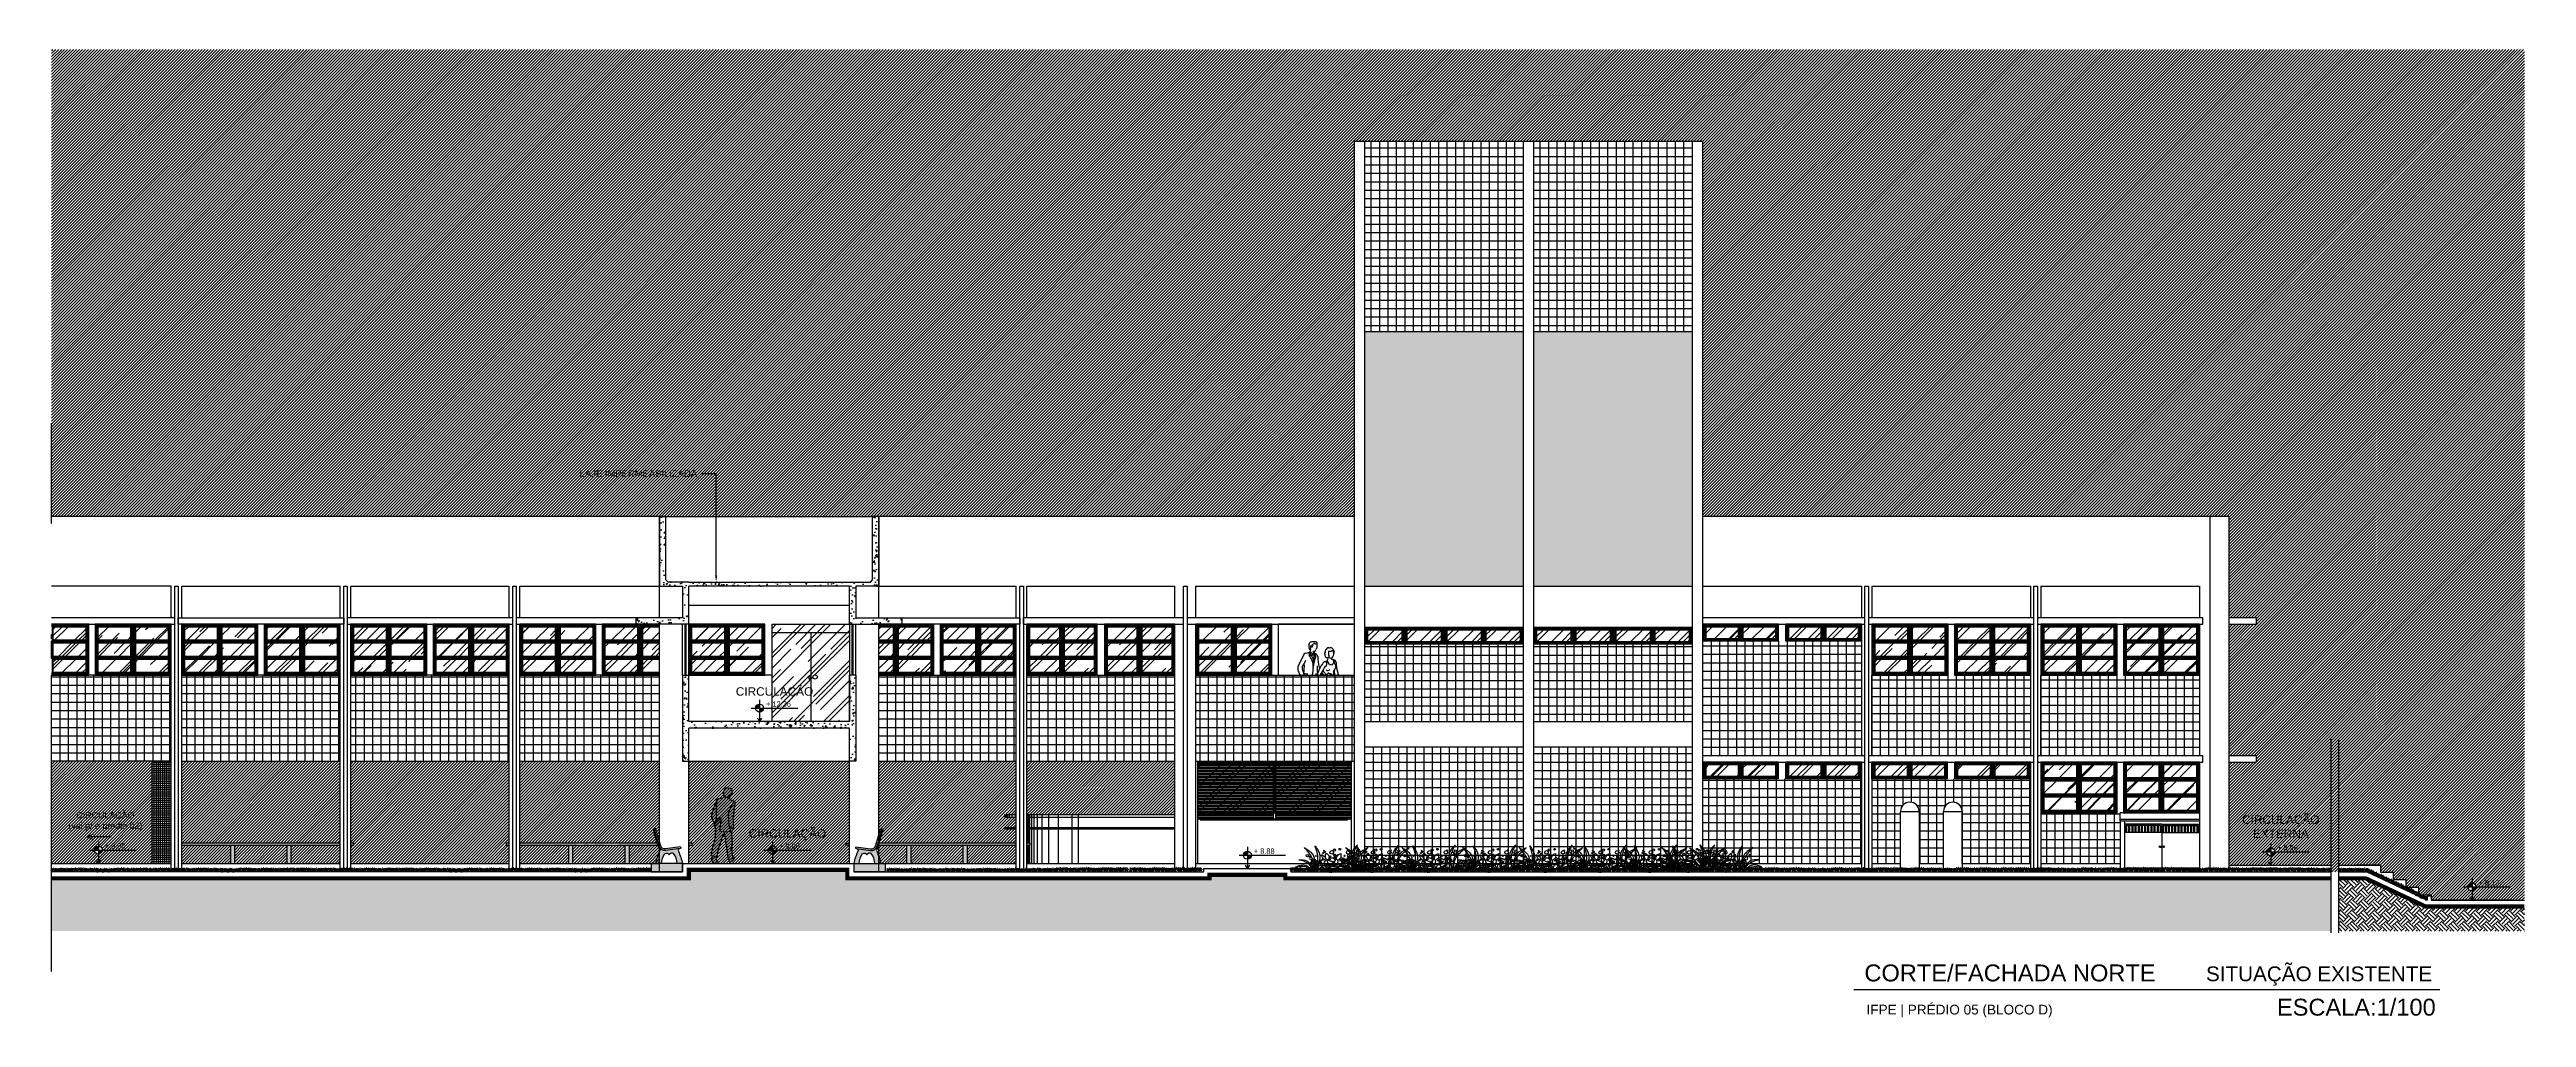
# Model space of a CAD drawing. Header units: metres. Extents: x 2440 to 5689, y 77 to 398.
# Drawn here: x 3749.3 to 3807.9, y 175.9 to 198.8 of the extents above; entities that cross this region are included whole.
import ezdxf
from ezdxf import colors
from ezdxf.entities.mleader import LeaderData, LeaderLine
from ezdxf.math import Vec2, Vec3

# ---------------------------------------------------------------- set-up
doc = ezdxf.new("R2010")
doc.units = ezdxf.units.M
doc.header["$LTSCALE"] = 7
doc.header["$MEASUREMENT"] = 0
doc.linetypes.add('DASHDOT', pattern=[1, 0.5, -0.25, 0, -0.25])
for name, color, linetype in [('COTA DE NÍVEL', 7, 'Continuous'), ('HACHURA', 251, 'Continuous'), ('HACHURA PISOS', 250, 'Continuous'), ('PENA 0.05', 8, 'Continuous'), ('PENA 0.15', 7, 'Continuous'), ('PENA 0.2', 2, 'Continuous'), ('PENA 01', 1, 'Continuous'), ('PENA 02', 2, 'Continuous'), ('PENA 03', 3, 'Continuous'), ('PENA 06', 6, 'Continuous'), ('TXT ESPECIFICAÇÕES', 7, 'Continuous'), ('VEG_PLANTAS', 94, 'Continuous'), ('VEGETACAO', 84, 'Continuous')]:
    doc.layers.add(name, color=color, linetype=linetype)
for name, color, linetype, lineweight in [('PA-Herbacea', 64, 'Continuous', 0), ('PENA 04', 4, 'Continuous', 25), ('texto', 3, 'Continuous', 25)]:
    doc.layers.add(name, color=color, linetype=linetype, lineweight=lineweight)
doc.styles.add('GRAF', font='GRAF.SHX')
doc.styles.add('Luana', font='arial.ttf')
doc.styles.get("Standard").update_dxf_attribs({"font": 'arial.ttf'})

msp = doc.modelspace()

# ---------------------------------------------------------------- texts
at = {"layer": 'PENA 0.05', "style": 'Luana'}
msp.add_text('SITUAÇÃO EXISTENTE', height=0.35, dxfattribs=at).set_placement((3800.338, 176.797))
at = {"layer": 'PENA 0.05', "linetype": 'ByBlock', "style": 'Luana'}
msp.add_text('IFPE | PRÉDIO 05 (BLOCO D)', height=0.23, dxfattribs=at).set_placement((3792.304, 176.01))
at = {"layer": 'PENA 0.2', "style": 'Luana'}
for s, p in [('CORTE/FACHADA NORTE', (3792.253, 176.793)), ('ESCALA:1/100', (3802.016, 175.983))]:
    msp.add_text(s, height=0.4, dxfattribs=at).set_placement(p)
at = {"layer": 'texto', "color": 2, "ltscale": 0.05, "attachment_point": 5, "style": 'Luana'}
for s, insert, char_height, width in [('CIRCULAÇÃO', (3766.46, 183.623), 0.2, 1.934), ('CIRCULAÇÃO\\P(vai p/ o prédio 02)', (3750.624, 180.58), 0.15, 3.93618), ('CIRCULAÇÃO EXTERNA', (3802.108, 180.454), 0.2, 1.934), ('CIRCULAÇÃO', (3766.767, 180.263), 0.2, 1.934)]:
    msp.add_mtext(s, dxfattribs=dict(at, insert=insert, char_height=char_height, width=width))

# ---------------------------------------------------------------- blocks, each defined once
blk = doc.blocks.new('cacho6')
for centre, radius in [((-0.42, 0.24), 0.0184), ((-0.33, 0.28), 0.0156), ((-0.26, 0.26), 0.0104), ((-0.16, 0.31), 0.0082), ((-0.04, 0.22), 0.0116), ((0.01, 0.25), 0.0183), ((0.13, 0.28), 0.0156), ((0.2, 0.26), 0.0104), ((0.29, 0.31), 0.0082), ((0.41, 0.22), 0.0116), ((0.47, 0.25), 0.0183)]:
    blk.add_circle(centre, radius)
blk.add_arc((0.04, 0.24), 0.0184, 202.9972, 106.9767)
for points, knots in [([(0, 0), (0.02, 0.01), (0.05, 0.04), (-0.03, 0.01), (-0.04, 0.09), (-0.06, 0.02), (-0.18, 0.07), (-0.04, 0.07), (0.08, 0.12), (-0.05, 0.08), (0.03, 0.21), (-0.07, 0.07), (-0.08, 0.26), (-0.1, 0.07), (-0.16, 0.21), (0.04, 0.26), (-0.3, 0.3), (-0.13, 0.11), (-0.23, 0.21), (-0.32, 0.09), (-0.13, 0.12), (-0.35, 0), (-0.31, 0.14), (-0.25, 0.23), (-0.45, 0.23), (-0.27, 0.13), (-0.41, 0.06), (-0.45, 0.13), (-0.46, 0.22), (-0.52, 0.13), (-0.43, 0.09), (-0.44, 0.03), (-0.45, 0)], [0.011965, 0.011965, 0.011965, 0.011965, 0.082609, 0.169559, 0.243044, 0.299408, 0.400394, 0.594709, 0.690458, 0.785628, 0.89158, 1.001823, 1.123848, 1.25156, 1.356811, 1.528141, 1.7837, 1.951889, 2.05249, 2.190104, 2.318207, 2.51551, 2.701394, 2.792269, 2.948062, 3.123129, 3.249217, 3.402204, 3.477691, 3.56163, 3.701911, 3.843182, 3.843182, 3.843182, 3.843182]), ([(0.45, 0), (0.47, 0.01), (0.5, 0.04), (0.42, 0.01), (0.41, 0.09), (0.39, 0.02), (0.28, 0.07), (0.41, 0.07), (0.53, 0.12), (0.4, 0.08), (0.48, 0.21), (0.39, 0.07), (0.38, 0.26), (0.35, 0.07), (0.29, 0.21), (0.5, 0.26), (0.16, 0.3), (0.33, 0.11), (0.22, 0.21), (0.13, 0.09), (0.32, 0.12), (0.1, 0), (0.14, 0.14), (0.2, 0.23), (0, 0.23), (0.18, 0.13), (0.05, 0.06), (0.01, 0.13), (-0.01, 0.22), (-0.05, 0.16), (-0.04, 0.14), (-0.04, 0.13)], [0.011965, 0.011965, 0.011965, 0.011965, 0.082609, 0.169559, 0.243044, 0.299408, 0.400394, 0.594709, 0.690458, 0.785628, 0.89158, 1.001823, 1.123848, 1.25156, 1.356811, 1.528141, 1.7837, 1.951889, 2.05249, 2.190104, 2.318207, 2.51551, 2.701394, 2.792269, 2.948062, 3.123129, 3.249217, 3.402204, 3.477691, 3.56163, 3.606746, 3.606746, 3.606746, 3.606746]), ([(0, 0.09), (0, 0.09), (0.01, 0.07), (0.01, 0.05), (0.01, 0.03)], [3.6908032, 3.6908032, 3.6908032, 3.6908032, 3.701911, 3.8032539, 3.8032539, 3.8032539, 3.8032539])]:
    blk.add_open_spline(points, degree=3, knots=knots)
blk = doc.blocks.new('SDFSDF')
at = {"layer": 'HACHURA'}
h = blk.add_hatch(dxfattribs=at)
h.set_pattern_fill('AR-RROOF', color=256, scale=0.5, angle=45, style=0)
h.set_pattern_definition([(45, (-1.735, 0.065), (0.42426, 1.13137), [7.5, -1, 2.5, -0.5]), (45, (-1.44155, 0.712), (-0.82378, 0.11667), [1.5, -0.165, 3, -0.375]), (45, (-1.85874, 0.5423), (1.601597, 2.07536), [4, -0.7, 2, -0.5])])
h.paths.add_polyline_path([(-0.954, 1.135), (-1.735, 1.135), (-1.735, 0.832), (-0.954, 0.832)])
h.paths.add_polyline_path([(-0.954, 0.752), (-1.735, 0.752), (-1.735, 0.448), (-0.954, 0.448)])
h.paths.add_polyline_path([(-0.954, 0.368), (-1.735, 0.368), (-1.735, 0.065), (-0.954, 0.065)])
h.paths.add_polyline_path([(-0.065, 0.368), (-0.849, 0.368), (-0.849, 0.065), (-0.065, 0.065)])
h.paths.add_polyline_path([(-0.065, 0.752), (-0.849, 0.752), (-0.849, 0.448), (-0.065, 0.448)])
h.paths.add_polyline_path([(-0.065, 1.135), (-0.849, 1.135), (-0.849, 0.832), (-0.065, 0.832)])
at = {"layer": 'PENA 01'}
for p, q in [((-1.775, 1.175), (-1.775, 0.025)), ((-0.914, 1.2), (-0.914, 0)), ((-0.889, 1.2), (-0.889, 0)), ((-0.889, 1.175), (-0.889, 0.025))]:
    blk.add_line(p, q, dxfattribs=at)
for points in [[(0, 1.2), (-1.8, 1.2), (-1.8, 0), (0, 0)], [(-1.775, 0.792), (-0.914, 0.792), (-0.914, 1.175), (-1.775, 1.175)], [(-0.889, 0.792), (-0.025, 0.792), (-0.025, 1.175), (-0.889, 1.175)], [(-1.775, 0.408), (-0.914, 0.408), (-0.914, 0.792), (-1.775, 0.792)], [(-1.755, 0.812), (-0.934, 0.812), (-0.934, 1.155), (-1.755, 1.155)], [(-1.755, 0.428), (-0.934, 0.428), (-0.934, 0.772), (-1.755, 0.772)], [(-1.735, 0.832), (-0.954, 0.832), (-0.954, 1.135), (-1.735, 1.135)], [(-1.735, 0.448), (-0.954, 0.448), (-0.954, 0.752), (-1.735, 0.752)], [(-0.889, 0.408), (-0.025, 0.408), (-0.025, 0.792), (-0.889, 0.792)], [(-0.869, 0.812), (-0.045, 0.812), (-0.045, 1.155), (-0.869, 1.155)], [(-0.869, 0.428), (-0.045, 0.428), (-0.045, 0.772), (-0.869, 0.772)], [(-0.849, 0.832), (-0.065, 0.832), (-0.065, 1.135), (-0.849, 1.135)], [(-0.849, 0.448), (-0.065, 0.448), (-0.065, 0.752), (-0.849, 0.752)], [(-1.775, 0.025), (-0.914, 0.025), (-0.914, 0.408), (-1.775, 0.408)], [(-1.755, 0.045), (-0.934, 0.045), (-0.934, 0.388), (-1.755, 0.388)], [(-1.735, 0.065), (-0.954, 0.065), (-0.954, 0.368), (-1.735, 0.368)], [(-0.889, 0.025), (-0.025, 0.025), (-0.025, 0.408), (-0.889, 0.408)], [(-0.869, 0.045), (-0.045, 0.045), (-0.045, 0.388), (-0.869, 0.388)], [(-0.849, 0.065), (-0.065, 0.065), (-0.065, 0.368), (-0.849, 0.368)]]:
    blk.add_lwpolyline(points, close=True, dxfattribs=at)
for points in [[(-1.8, 1.2), (-1.735, 1.135)], [(-0.914, 1.175), (-1.775, 1.175), (-1.775, 0.025), (-0.914, 0.025)], [(-1.775, 0.025), (-0.914, 0.025), (-0.914, 1.175), (-1.775, 1.175)], [(-0.954, 1.135), (-0.914, 1.175)], [(-0.889, 0.025), (-0.025, 0.025), (-0.025, 1.175), (-0.889, 1.175)], [(-0.889, 1.175), (-0.849, 1.135)], [(-0.065, 1.135), (0, 1.2)], [(-0.954, 0.832), (-0.914, 0.792)], [(-0.954, 0.752), (-0.914, 0.792)], [(-0.849, 0.832), (-0.889, 0.792)], [(-0.889, 0.792), (-0.849, 0.752)], [(-0.065, 0.832), (-0.025, 0.792)], [(-0.065, 0.752), (-0.025, 0.792)], [(-1.735, 0.065), (-1.8, 0)], [(-0.954, 0.448), (-0.914, 0.408)], [(-0.954, 0.368), (-0.914, 0.408)], [(-0.954, 0.065), (-0.914, 0.025)], [(-0.849, 0.448), (-0.889, 0.408)], [(-0.889, 0.408), (-0.849, 0.368)], [(-0.849, 0.065), (-0.889, 0.025)], [(-0.065, 0.448), (-0.025, 0.408)], [(-0.065, 0.368), (-0.025, 0.408)], [(-0.065, 0.065), (0, 0)]]:
    blk.add_lwpolyline(points, dxfattribs=at)
blk = doc.blocks.new('NIV02')
h = blk.add_hatch(color=256)
h.paths.add_polyline_path([(-43.09, -49.03, 0.414214), (-44.59, -50.53), (-43.09, -50.53)])
h.paths.add_polyline_path([(-43.09, -52.04, 0.414214), (-41.58, -50.53), (-43.09, -50.53)])
for p, q in [((-46.27, -50.53), (-28.68, -50.53)), ((-43.09, -47.38), (-43.09, -55.58))]:
    blk.add_line(p, q)
blk.add_lwpolyline([(-42.36, -54.32), (-43.09, -55.58), (-43.82, -54.32)])
blk.add_circle((-43.09, -50.53), 1.5)
at = {"style": 'GRAF'}
blk.add_attdef('ELEV', (-40.66, -49.96), '', height=1.26, dxfattribs=at)
blk = doc.blocks.new('Pes011')
at = {"true_color": 0xffffff}
h = blk.add_hatch(color=7, dxfattribs=at)
h.dxf.hatch_style = 1
h.paths.add_polyline_path([(25, 728, -0.027539), (26, 757, -0.035218), (-52, 767, -0.343645), (-78, 797, -0.104958), (-47, 1006, 0.851521), (-63, 1015, -0.091363), (-189, 903, -0.074344), (-184, 797, 0.023677), (-195, 568, -0.130157), (-208, 517, 0.078921), (-237, 438), (-287, 185, -0.037872), (-145, 153, 0.002466), (-113, 346, -0.09247), (-53, 513, 0.100506), (-46, 534, -0.097455), (-2, 676, 0.011339)])
h.paths.add_polyline_path([(193, 766, -0.087172), (185, 770, -0.0715), (26, 757, 0.140037), (52, 613, -0.152178), (57, 583, 0.123733), (71, 436, -0.096606), (93, 295, 0.109195), (127, 108, 0.318148), (213, 133), (225, 148, -0.115366), (212, 394, 0.071044), (215, 464, -0.019049)])
h.paths.add_polyline_path([(157, 1589, -0.063763), (143, 1583, -0.135754), (45, 1579, -0.149335), (23, 1592, -0.104772), (6, 1569, -0.075526), (152, 1542)])
h.paths.add_polyline_path([(278, 134, 0.626805), (265, 146, -0.127469), (218, 140), (213, 133, -0.308445), (129, 108), (134, 73, 0.336567), (164, 44, 0.303842), (225, 74, -0.154715), (237, 86, 0.206628)])
h.paths.add_polyline_path([(-168, 160, 0.021075), (-247, 178), (-270, 120, -0.043919), (-276, 109, 0.306903), (-275, 90), (-216, 10, 0.231983), (-204, 4, -0.024569), (-135, 0, 0.18155), (-124, 3), (-108, 14, 0.513551), (-108, 30, -0.097899), (-163, 87, -0.128737), (-165, 94)])
h.paths.add_polyline_path([(-167, 1243, 0.092491), (-158, 1383, -0.101708), (-148, 1512, 0.059637), (-158, 1498, 0.072149), (-213, 1344, -0.083283), (-253, 1235, 0.237126), (-262, 1064), (-209, 940), (-160, 1088, 0.177962), (-163, 1185, -0.161185)])
h.paths.add_polyline_path([(236, 1095, -0.115433), (244, 1145, 0.119786), (256, 1228, -0.119944), (284, 1420, 0.39776), (262, 1476, 0.137034), (159, 1277, -0.093311), (136, 1222, 0.220162), (122, 1128, -0.090487), (128, 1084, 0.068208), (144, 873, 0.041949), (250, 861)])
h.paths.add_polyline_path([(235, 836), (231, 862, -0.025959), (165, 869), (160, 839, 0.235178), (167, 817, -0.227661), (175, 794, 0.779871), (221, 776, 0.173916), (235, 833, 0.021937)])
h.paths.add_polyline_path([(213, 1672, 0.342252), (215, 1714, -0.111316), (199, 1750, 0.29031), (171, 1779, -0.033184), (118, 1796, 0.197083), (75, 1795, 0.266865), (4, 1701, 0.079373), (5, 1681, -0.049032), (12, 1621, 0.336161), (44, 1580, 0.138939), (144, 1583, 0.219935), (180, 1617, -0.077679)])
h = blk.add_hatch(color=7, dxfattribs=at)
h.dxf.hatch_style = 1
h.paths.add_polyline_path([(262, 1476), (164, 1519, -0.321896), (152, 1540), (152, 1542, 0.075526), (6, 1569, -0.119973), (-24, 1554), (-24, 1554), (-112, 1533, 0.153146), (-148, 1512, 0.101708), (-158, 1383, -0.092839), (-167, 1243, 0.159076), (-163, 1185, -0.17839), (-160, 1088), (-209, 940), (-192, 901, 0.09275), (-63, 1015, -0.868332), (-47, 1006, 0.105114), (-78, 797, 0.336292), (-53, 767, 0.107228), (185, 770, -0.269754), (175, 794, 0.225281), (167, 817, -0.23781), (160, 839), (165, 869, -0.00834), (144, 873, -0.068637), (128, 1086, 0.085943), (123, 1128, -0.222246), (136, 1222, 0.093311), (159, 1277, -0.137021)])
for p, q in [((-112, 1533), (-24, 1554)), ((157, 1589), (152, 1540)), ((164, 1519), (262, 1475)), ((-192, 901), (-263, 1064)), ((-160, 1087), (-218, 911)), ((165, 869), (160, 839)), ((231, 862), (235, 835)), ((250, 861), (236, 1096)), ((-287, 185), (-237, 438)), ((-217, 10), (-275, 90)), ((-247, 178), (-270, 120)), ((-168, 160), (-165, 94)), ((-124, 3), (-108, 14)), ((129, 108), (134, 74)), ((225, 148), (213, 133))]:
    blk.add_line(p, q)
for centre, radius, start, end in [((122, 1687), 118, 113.2344, 172.903), ((97, 1744), 56, 68.6383, 113.2344), ((270, 2185), 418, 248.6383, 256.2407), ((161, 1742), 38.3, 11.13169, 76.2407), ((-87, 1141), 192, 150.0578, 203.4411), ((-557, 1411), 351, 330.0578, 348.7633), ((347, 1232), 570, 152.2152, 168.7633), ((-77, 1220), 92.7, 165.8402, 202.2302), ((-539, 1337), 383, 345.8402, 7.01663), ((-294, 1132), 141, 341.7326, 22.2302), ((159, 1423), 320, 163.7872, 187.0166), ((-96, 1465), 69.6, 103.256, 152.2152), ((-40, 1622), 70.2, 283.256, 335.20263), ((66, 1694), 62, 172.903, 191.7376), ((-301, 1617), 313, 0.66477, 11.73764), ((-9, 1074), 495, 71.02554, 88.30186), ((55, 1621), 43, 180.6648, 256.2568), ((88, 1758), 183, 256.2568, 287.5392), ((231, 1161), 113, 146.8546, 196.7471), ((1, 1310), 161, 326.8546, 348.178), ((-8, 1668), 171, 329.3867, 355.6154), ((126, 1639), 58.7, 287.5392, 337.6468), ((173, 1538), 21, 174.06402, 246.45807), ((566, 1192), 415, 136.9705, 168.178), ((373, 1537), 208, 139.938, 157.6468), ((287, 1767), 89.7, 191.1317, 216.2418), ((187, 1694), 34.4, 319.938, 36.2418), ((78, 1212), 179, 337.8521, 5.46654), ((664, 1268), 410, 158.1701, 185.4665), ((243, 1436), 43.3, 338.1701, 66.05974), ((-206, 907), 12.4, 161.7326, 299.7251), ((-432, 1301), 467, 299.7251, 322.1534), ((2227, 567), 2421, 174.534, 179.9924), ((-381, 1490), 533, 290.8435, 310.1037), ((-541, 832), 359, 354.534, 11.4009), ((-470, 1482), 546, 301.8431, 316.439), ((430, 827), 509, 159.4195, 183.4038), ((-46, 799), 32.1, 183.4038, 258.5087), ((-56, 1009), 9.6, 339.4195, 142.1534), ((59, 1316), 560, 258.5087, 282.96273), ((338, 491), 386, 151.5146, 173.6281), ((-1119, 1282), 1271, 331.5146, 334.1443), ((292, 730), 267, 174.3047, 206.1911), ((8, 591), 49.4, 351.5802, 26.19107), ((4, 1092), 124, 356.5823, 16.74707), ((905, 1039), 779, 176.5823, 192.2391), ((273, 1500), 640, 258.3556, 267.9638), ((185, 835), 26, 170.4592, 224.3283), ((146, 797), 28.7, 353.2856, 44.32831), ((200, 791), 25.2, 173.2856, 325.7475), ((4171, 903), 3980, 181.96856, 186.3209), ((148, 826), 87.4, 325.7475, 5.02199), ((208, 831), 28.1, 5.02199, 9.12181), ((346, 1103), 111, 157.8521, 183.5164), ((-424, -767), 962, 73.15315, 81.82896), ((-262, 100), 16.5, 148.5305, 216.3056), ((-338, 147), 73.3, 328.5305, 338.2916), ((26, 386), 268, 150.7516, 168.8509), ((-204, 20), 16, 216.3056, 269.5881), ((-297, 567), 102, 330.7516, 359.9924), ((-209, -697), 701, 83.96953, 89.58811), ((-150, 95), 14.8, 182.697, 212.5784), ((8, 196), 203, 212.5784, 234.9166), ((-19710, 3489), 19848, 350.3255, 350.8906), ((-133, 17), 16.9, 263.9695, 305.1279), ((362, 270), 481, 149.8186, 170.8906), ((-114, 22), 9.81, 305.1279, 54.9166), ((-102, 541), 56.5, 329.8186, 353.6282), ((358, 539), 305, 171.5802, 199.7946), ((-277, 310), 371, 357.7228, 19.79459), ((533, 278), 440, 177.7228, 202.6493), ((152, 182), 77.7, 250.8808, 321.1274), ((169, 79), 34.9, 188.106, 262.8731), ((172, 104), 61, 262.8731, 330.747), ((801, 300), 623, 161.4987, 180), ((745, 297), 541, 169.755, 196.031), ((-32, 438), 248, 349.755, 6.32092), ((230, 233), 94.1, 262.8145, 291.8728), ((248, 62), 26.8, 116.2042, 150.747), ((201, 158), 80.7, 296.2042, 342.8074), ((269, 137), 9.79, 342.8074, 111.8727)]:
    blk.add_arc(centre, radius, start, end)
blk = doc.blocks.new('planta')
for p, q in [((-34.1, 10.8), (-39.9, 7.8)), ((-38.6, 10.4), (-39.9, 7.8)), ((-38.6, 10.3), (-36.5, 12.3)), ((-36.3, 15.4), (-37.9, 14.1)), ((-37.8, 14.1), (-33.9, 14.1)), ((-36.5, 12.3), (-33.1, 13.3)), ((-32.9, 15.9), (-36.3, 15.4)), ((-35, 7.6), (-35.5, 5.4)), ((-35.5, 5.4), (-35.3, 3.3)), ((-35.3, 3.3), (-33.5, 6.1)), ((-33.7, 10.4), (-35, 7.6)), ((-33.7, 10.4), (-34.1, 10.8)), ((-33.9, 14.1), (-33.1, 13.3)), ((-31, 12.6), (-33.7, 10.4)), ((-33.5, 6.1), (-30.9, 7.9)), ((-33.1, 13.3), (-31.5, 13.1)), ((-29.9, 14.6), (-32.9, 15.9)), ((-31.5, 13.1), (-31, 12.6)), ((-31, 12.6), (-30, 12.6)), ((-30.9, 7.9), (-30.6, 9.9)), ((-30.9, 7.9), (-30.7, 6)), ((-30.7, 6), (-30, 4)), ((-30.6, 9.9), (-29.2, 11.8)), ((-29.6, 13.1), (-30, 12.6)), ((-29.2, 11.8), (-30, 12.6)), ((-30, 4), (-28.7, 3.1)), ((-29.9, 14.6), (-29.6, 13.1)), ((-28.3, 12.3), (-29.6, 13.2)), ((-28.2, 12.3), (-29.2, 11.8)), ((-24.5, 5.5), (-29.2, 0.8)), ((-29.2, 0.8), (-23.5, 1.8)), ((-28.6, 3.2), (-27.1, 7.9)), ((-26, 11.7), (-28.3, 12.3)), ((-27.1, 7.9), (-24.9, 5.7)), ((-24.9, 11.2), (-26, 11.7)), ((-23.9, 10.6), (-24.9, 11.2)), ((-24.9, 5.7), (-24.5, 5.5)), ((-22.8, 5.7), (-24.5, 5.5)), ((-22.2, 12.4), (-23.9, 10.6)), ((-23.9, 10.6), (-23, 9.4)), ((-23.8, -0.3), (-23.3, 1.6)), ((-23.5, 1.8), (-23.3, 1.6)), ((-20.6, 4.7), (-23.3, 1.6)), ((-21.4, 9.4), (-23, 9.4)), ((-23, 9.4), (-22.6, 8.3)), ((-22.6, 8.3), (-22.8, 5.7)), ((-22.8, 5.7), (-20.6, 4.7)), ((-21.9, 8.2), (-22.6, 8.3)), ((-22.2, 12.2), (-21.5, 14.3)), ((-22.2, 12.4), (-22.2, 12.2)), ((-22.2, 12.2), (-21, 10)), ((-21, 12.9), (-22, 12.6)), ((-21.1, 7.6), (-21.9, 8.2)), ((-21.5, 14.3), (-19.8, 15.8)), ((-21, 10), (-21.4, 9.4)), ((-21.2, 22.7), (-20.4, 22.7)), ((-21.2, 22.1), (-21.2, 22.7)), ((-21, 20.9), (-21.2, 22.1)), ((-20.4, 6.7), (-21.1, 7.6)), ((-20.4, 20), (-21, 20.9)), ((-16.5, 14.9), (-21, 12.9)), ((-20.6, 4.7), (-20.2, 4.7)), ((-20.4, 22.7), (-15.5, 19.6)), ((-20.4, 20), (-19.8, 18)), ((-19.6, 7.5), (-20.4, 6.7)), ((-20.4, 6.7), (-20, 4.9)), ((-20, 4.9), (-20.2, 4.7)), ((-20.2, 4.7), (-19.6, 4)), ((-20, 0.1), (-20.2, -0.3)), ((-17.7, 5.5), (-20, 4.9)), ((-19.6, 4), (-20, 0.1)), ((-20, 0.1), (-19.4, -1)), ((-19.8, 18), (-18.5, 16.3)), ((-19.8, 15.8), (-18.5, 16.3)), ((-17.5, 8.6), (-19.6, 7.5)), ((-19.6, 4), (-17.7, 2.4)), ((-18.5, 16.3), (-16.5, 15.1)), ((-16.1, 6.3), (-17.7, 5.5)), ((-17.7, 5.5), (-16.3, 4.9)), ((-17.7, 2.4), (-17.7, 2.2)), ((-17.7, 2.4), (-16.8, 1.7)), ((-17.7, 1.4), (-17.7, 2.2)), ((-17.2, 0.5), (-17.7, 1.4)), ((-17.1, 10.8), (-17.5, 8.6)), ((-17.5, 8.6), (-16.1, 6.3)), ((-16.9, -1.1), (-17.2, 0.5)), ((-15.1, 13.9), (-17.1, 10.8)), ((-16.8, 1.7), (-14.7, 0.9)), ((-16.5, 15.1), (-16.5, 14.9)), ((-16.5, 14.9), (-15.1, 13.9)), ((-16.3, 4.9), (-15.9, 4.9)), ((-16.1, 6.3), (-15.5, 5.7)), ((-15.5, 5.7), (-15.9, 4.9)), ((-15.9, 4.9), (-13.6, 3)), ((-15.5, 19.6), (-15.1, 19.4)), ((-14.2, 6.3), (-15.5, 5.7)), ((-15.1, 19.4), (-14.9, 22.5)), ((-14.2, 17.1), (-15.1, 19.4)), ((-15.1, 13.9), (-14.3, 14.6)), ((-14.9, 22.5), (-13.3, 24.9)), ((-14.7, 0.9), (-12.6, 0.6)), ((-14.3, 14.6), (-13, 14.9)), ((-13, 14.9), (-14.2, 17.1)), ((-13.2, 7.5), (-14.2, 6.3)), ((-14.2, 6.3), (-13.2, 5.5)), ((-13.6, 3), (-13.2, 3)), ((-13.3, 24.9), (-10.9, 22.6)), ((-12.8, 8.5), (-13.2, 7.5)), ((-13.2, 7.5), (-11.4, 7.5)), ((-12.6, 5.9), (-13.2, 5.5)), ((-13.2, 5.5), (-12.4, 3.4)), ((-12.4, 3.4), (-13.2, 3)), ((-13.2, 3), (-12.8, 2)), ((-13, 14.9), (-12.2, 14.1)), ((-12.4, 9), (-12.8, 8.5)), ((-12.8, 2), (-12.4, 1.2)), ((-12.8, 0.6), (-12.6, 0.6)), ((-11, 5.3), (-12.6, 5.9)), ((-12.4, 1.2), (-12.6, 0.6)), ((-12.6, 0.6), (-12.4, 0.2)), ((-11.8, 10.4), (-12.4, 9)), ((-10.4, 2.8), (-12.4, 3.4)), ((-11.8, 14.5), (-12.2, 14.1)), ((-12.2, 14.1), (-12.2, 12.2)), ((-12.2, 12.2), (-11.8, 10.8)), ((-10.8, 14.5), (-11.8, 14.5)), ((-11.8, 10.8), (-11.8, 10.4)), ((-11.8, 10.4), (-8.7, 8.3)), ((-11.4, 7.5), (-10.5, 7.1)), ((-10.1, 5.7), (-11, 5.3)), ((-10.9, 22.6), (-9.9, 21.2)), ((-9.3, 17.2), (-10.8, 15.1)), ((-10.8, 15.1), (-10.7, 14.7)), ((-10.7, 14.7), (-10.8, 14.5)), ((-10.3, 13.9), (-10.8, 14.5)), ((-10.7, 14.7), (-6.4, 15.5)), ((-8.9, 8.1), (-10.5, 7.1)), ((-10.5, 7.1), (-10.3, 6.1)), ((-9.6, 2.3), (-10.4, 2.8)), ((-9, 13.1), (-10.3, 13.9)), ((-10.3, 6.1), (-10.1, 5.7)), ((-8.5, 6.7), (-10.1, 5.7)), ((-10.1, 5.7), (-10.1, 5.5)), ((-10.1, 5.5), (-8.3, 4)), ((-9.9, 21.2), (-9.1, 19.6)), ((-9.1, 19.6), (-9.7, 18)), ((-9.7, 18), (-9.3, 17.2)), ((-8.7, 1.2), (-9.6, 2.3)), ((-9.3, 17.2), (-9.1, 17.2)), ((-9.1, 19.6), (-7.3, 20.8)), ((-6.7, 20.2), (-9.1, 17.2)), ((-9.1, 17.2), (-8.9, 17.2)), ((-7.5, 12.9), (-9, 13.1)), ((-2.6, 17.2), (-8.9, 17.2)), ((-8.7, 8.3), (-8.9, 8.1)), ((-8.9, 8.1), (-8.7, 7.1)), ((-8.7, 8.3), (-7.5, 7.9)), ((-8.7, 7.1), (-8.5, 6.7)), ((-8.1, 1), (-8.7, 1.2)), ((-8.3, 6.5), (-8.5, 6.7)), ((-7.1, 7.3), (-8.3, 6.5)), ((-6.6, 5.7), (-8.3, 4)), ((-8.3, 4), (-8.1, 3.4)), ((-6.5, 4.1), (-8.1, 3.4)), ((-8.1, 3.4), (-7.7, 1.4)), ((-7.7, 1.4), (-8.1, 1)), ((-7.5, 12.9), (-5.4, 12.2)), ((-7.5, 7.9), (-7.1, 7.3)), ((-7.5, 7.9), (-6.7, 7.9)), ((-7.3, 20.8), (-6.7, 20.2)), ((-6.7, 7.9), (-7.1, 7.3)), ((-7.1, 7.3), (-7.1, 7.1)), ((-7.1, 7.1), (-6.6, 5.7)), ((-6.7, 7.9), (-6, 7.7)), ((-5.2, 6.5), (-6.6, 5.7)), ((-5.6, 4.2), (-6.5, 4.1)), ((-6, 7.7), (-4, 7.1)), ((-6, 7.7), (-5.2, 6.5)), ((-1.7, 3.6), (-5.6, 4.2)), ((-5.4, 12.2), (-4.4, 12.6)), ((-5.4, 12.2), (-4.2, 11.4)), ((-5.2, 6.5), (-4.2, 6.5)), ((-4.4, 12.6), (-3.6, 12.2)), ((-4.2, 11.4), (-3.8, 11.4)), ((-4, 7.1), (-4.2, 6.5)), ((-4.2, 6.5), (-3, 5.7)), ((-2.8, 7.3), (-4, 7.1)), ((-3.6, 12.2), (-3.8, 11.4)), ((-3.8, 11.4), (-3, 10.8)), ((-1.9, 12), (-3, 10.8)), ((-3, 10.8), (-2.6, 9.8)), ((-3, 5.7), (-2.5, 5.5)), ((-2.3, 7.9), (-2.8, 7.3)), ((-2.8, 7.3), (-2.1, 6.1)), ((0.5, 14.7), (-2.6, 17.2)), ((-2.6, 9.8), (-2.1, 9)), ((-1.9, 18.6), (-2.5, 18.8)), ((-2.1, 6.1), (-2.5, 5.5)), ((-2.5, 5.5), (-1.7, 3.6)), ((-2.1, 9), (-2.3, 7.9)), ((-2.1, 9), (-1.5, 9)), ((-1.3, 6.9), (-2.1, 6.1)), ((0.5, 18.8), (-1.9, 18.6)), ((-1.9, 18.6), (0.8, 14.6)), ((-0.9, 12), (-1.9, 12)), ((-1.7, 3.6), (-1.3, 3.4)), ((-0.9, 10.5), (-1.5, 9)), ((-1.5, 9), (-1.3, 6.9)), ((-1.3, 6.9), (-0.1, 6.1)), ((-0.1, 5.9), (-1.3, 3.4)), ((-1.3, 3.4), (0.3, 4.7)), ((0.1, 13.1), (-0.9, 12)), ((-0.9, 12), (-0.9, 10.5)), ((1.1, 6.7), (-0.1, 5.9)), ((-0.1, 6.1), (-0.1, 5.9)), ((0.3, 13.3), (0.1, 13.1)), ((0.5, 14.5), (0.3, 13.3)), ((0.3, 4.7), (1.7, 5.3)), ((1.5, 21.7), (0.5, 19.6)), ((0.5, 19.6), (0.5, 18.8)), ((0.5, 18.8), (2.2, 17.4)), ((0.5, 14.5), (0.5, 14.7)), ((2.6, 15.1), (0.8, 14.6)), ((1.8, 2.1), (0.9, 2)), ((0.9, 2), (1.8, 0.1)), ((2.4, 7.1), (1.1, 6.7)), ((2.6, 20.9), (1.5, 21.7)), ((1.8, 0.1), (1.6, -0.3)), ((1.7, 5.3), (2.8, 5.5)), ((2.7, 1.7), (1.8, 2.1)), ((3.2, 19.2), (2.2, 17.4)), ((2.2, 17.4), (2.6, 15.1)), ((2.8, 8.1), (2.4, 7.1)), ((2.4, 7.1), (2.8, 6.9)), ((2.6, 20.9), (4.2, 22.3)), ((2.6, 20.9), (2.8, 19.6)), ((4, 14.3), (2.6, 15.1)), ((3.4, 0.8), (2.7, 1.7)), ((2.8, 19.6), (3.2, 19.2)), ((2.8, 8.3), (2.8, 8.1)), ((3.2, 8.3), (2.8, 8.1)), ((3.6, 6.9), (2.8, 6.9)), ((2.8, 6.9), (2.8, 5.5)), ((2.8, 5.5), (4.4, 1.8)), ((3.2, 19.2), (4.9, 22.3)), ((4, 9.2), (3.2, 8.3)), ((4.4, 1.8), (3.4, 0.8)), ((4.2, 7.3), (3.6, 6.9)), ((6.7, 14.9), (4, 14.3)), ((4, 14.3), (5, 13.1)), ((4.6, 10), (4, 9.4)), ((4, 9.4), (4, 9.2)), ((4.2, 22.3), (5, 22.3)), ((5.2, 8.3), (4.2, 7.3)), ((5.4, 2), (4.4, 1.8)), ((4.6, 10), (5, 13.1)), ((4.6, 10), (4.6, 9.4)), ((4.6, 9.4), (5.2, 8.3)), ((4.9, 22.3), (6.6, 23.7)), ((5.2, 8.3), (7.1, 6.3)), ((5.2, 0.1), (6.1, 0.4)), ((5.9, -0.5), (5.2, 0.1)), ((5.4, 2), (6.1, 3.2)), ((5.4, 2), (7.1, 1.2)), ((6.1, 3.2), (7, 5.2)), ((6.1, 0.4), (6.8, 0.8)), ((6.6, 23.7), (9.2, 24.5)), ((8.7, 16.8), (6.7, 14.9)), ((6.8, 0.8), (7.1, 1.2)), ((7, 5.2), (7.1, 6.3)), ((7.9, 6.3), (7.1, 6.3)), ((7.3, 12.8), (9.6, 15.1)), ((11.8, 12.5), (7.3, 12.8)), ((8.5, 7.9), (7.9, 8.6)), ((8.5, 7.9), (7.9, 6.3)), ((8.5, 7.9), (13.2, 5.9)), ((9.2, 19.2), (8.7, 16.8)), ((11.4, 17.6), (8.7, 16.8)), ((8.7, 16.8), (8.7, 17)), ((9.2, 24.5), (9.4, 22.6)), ((9.4, 22.6), (9.2, 19.2)), ((9.6, 15.1), (12.3, 16.3)), ((11.8, 10), (9.7, 11.2)), ((11.2, 14.3), (10, 13.7)), ((11.6, 14.9), (11.2, 14.3)), ((11.2, 14.3), (12.8, 13.7)), ((11.4, 17.6), (13.8, 17.3)), ((11.4, 2.6), (12.8, 4)), ((13.6, 3), (11.4, 2.6)), ((12.2, 15.1), (11.6, 14.9)), ((15.2, 11.5), (11.8, 12.5)), ((11.8, 10), (12, 10.2)), ((11.8, 10), (13.6, 7.1)), ((12, 10.2), (15.1, 10.2)), ((16.3, 15.5), (12.2, 15.1)), ((12.3, 16.3), (13.5, 16.2)), ((12.8, 13.7), (15.3, 12.7)), ((12.8, 4), (15.9, 4.5)), ((13.2, 5.9), (13.6, 7.1)), ((13.6, 3), (15.5, 2.8)), ((14.1, 0.8), (13.7, -0.5)), ((13.8, 17.3), (15.7, 16.1)), ((15.9, 2.2), (14.1, 0.8)), ((15.1, 10.2), (16.9, 10.4)), ((15.3, 12.7), (16.5, 11.8)), ((15.5, 2.8), (15.9, 2.2)), ((15.7, 16.1), (16.3, 15.5)), ((17.3, 4.5), (15.9, 4.5)), ((17.3, 2.4), (15.9, 2.2)), ((16.3, 15.5), (16.9, 15.3)), ((16.9, 10.4), (16.5, 11.8)), ((17.3, 4.7), (17.5, 4.7)), ((17.3, 4.7), (17.3, 4.5)), ((17.5, 4.7), (17.3, 4.5)), ((17.3, 4.5), (17.3, 4.3)), ((17.3, 4.3), (17.9, 3.4)), ((17.9, 3.4), (17.3, 2.4)), ((17.3, 2.4), (17.7, 1.8)), ((19.1, 16.4), (17.4, 15)), ((17.4, 15), (17.4, 14)), ((19.8, 14.6), (17.4, 14)), ((17.5, 4.7), (17.7, 4.7)), ((21.6, 7.5), (17.7, 4.7)), ((17.7, 1.8), (19.8, 1.4)), ((17.7, 1.8), (18.1, -1.1)), ((19.4, 4), (17.9, 3.4)), ((22.1, 16.5), (19.1, 16.4)), ((19.7, 12.3), (19.1, 10)), ((19.1, 10), (19.1, 8.3)), ((19.1, 8.3), (19.5, 8)), ((20.7, 19.4), (19.3, 19.1)), ((19.3, 19.1), (22.1, 16.9)), ((19.5, 8), (19.3, 7.8)), ((19.8, 4.5), (19.4, 4)), ((19.4, 4), (22.7, 3.8)), ((20.3, 8.5), (19.5, 8)), ((21.3, 14.6), (19.7, 12.3)), ((21.3, 14.6), (19.8, 14.6)), ((22.9, 6.5), (19.8, 4.5)), ((20.8, 1.6), (19.8, 1.4)), ((19.8, 1.4), (22.7, -2.7)), ((23.2, 12.4), (20.3, 8.5)), ((22.3, 19.1), (20.7, 19.4)), ((24.7, 1.2), (20.8, 1.6)), ((22.7, 14.8), (21.3, 14.6)), ((21.6, 7.5), (22.9, 6.5)), ((22.1, 16.9), (22.1, 16.5)), ((22.1, 16.5), (22.9, 15.4)), ((23.4, 17.9), (22.3, 19.1)), ((22.9, 15.4), (22.7, 14.8)), ((22.7, 14.8), (23.2, 13.4)), ((22.7, 3.8), (25.1, 2)), ((24.2, 15.8), (22.9, 15.4)), ((23.2, 13.4), (23, 12.8)), ((23, 12.8), (23.2, 12.4)), ((23.2, 12.4), (23.6, 10.6)), ((24, 17.1), (23.4, 17.9)), ((23.6, 10.6), (25.8, 7.6)), ((25, 17.9), (24, 17.1)), ((24, 17.1), (24.2, 15.8)), ((24.2, 15.8), (27.3, 15.8)), ((25.1, 2), (24.7, 1.2)), ((25.9, 18.9), (25, 17.9)), ((25.8, 7.6), (26.6, 8.5)), ((27, 19), (25.9, 18.9)), ((26.6, 8.5), (27.2, 10.8)), ((27.1, 13.8), (26.8, 13.4)), ((27.2, 10.8), (26.8, 13.4)), ((28.1, 18.5), (27, 19)), ((28.1, 18.5), (27.1, 16.2)), ((27.1, 16.2), (27.3, 15.8)), ((27.1, 13.8), (29.2, 13)), ((29.6, 14.9), (27.3, 15.8)), ((29.2, 13), (31.1, 11.3)), ((30.9, 13.9), (29.6, 14.9)), ((31.6, 12.1), (30.9, 13.9)), ((31.1, 11.3), (31.6, 12.1)), ((-23.4, -2.4), (-23.8, -0.3)), ((-22.5, -3.8), (-23.4, -2.4)), ((-20.2, -0.3), (-22.5, -3.8)), ((-19.4, -1), (-19.1, -2.2)), ((-19.1, -2.2), (-19, -3.1)), ((-18.1, -4.2), (-19, -3.1)), ((-18.1, -4.2), (-17.3, -3)), ((-17.3, -3), (-16.9, -1.1)), ((-12, -4.2), (-12.8, -5.2)), ((-10.7, -2.9), (-12, -4)), ((-12, -4.2), (-10.9, -3.8)), ((-12, -4), (-12, -4.2)), ((-10.9, -3.8), (-9.4, -3.6)), ((-10.1, -2.3), (-10.7, -2.9)), ((-9.9, -1.9), (-10.1, -2.1)), ((-10.1, -2.1), (-10.1, -2.3)), ((-9.9, -1.9), (-9.5, -1.5)), ((-9.5, -1.5), (-8.5, -1.8)), ((-9.4, -3.6), (-8.5, -3.5)), ((-8.5, -3.5), (-8.7, -4.6)), ((-8.7, -4.6), (-8.7, -4.8)), ((-8.7, -4.8), (-7.3, -5)), ((-8.5, -1.8), (-7.8, -1.5)), ((-7.8, -1.5), (-7.3, -1.1)), ((-7.3, -1.1), (-6.4, -1.1)), ((-7.3, -5), (-6.9, -5.6)), ((-6.9, -5.6), (-6.6, -5)), ((-6.6, -5), (-5.9, -4.8)), ((-6.4, -1.1), (-6.4, -2.1)), ((-6.4, -2.1), (-4.8, -2.3)), ((-5.9, -4.8), (-5.1, -5)), ((-4.4, -2.9), (-5.6, -3.5)), ((-5.6, -3.5), (-4.2, -5)), ((-5.1, -5), (-4.6, -5.6)), ((-4.8, -2.3), (-4.4, -2.9)), ((-4.2, -5), (-4.6, -5.6)), ((-4, -3.1), (-4.4, -2.9)), ((-0.7, -0.3), (-1.9, -1.3)), ((-1.9, -1.3), (-1.7, -1.7)), ((1.6, -1.5), (-1.7, -1.7)), ((1.6, -0.3), (-0.7, -0.3)), ((3.2, -3.5), (1.6, -1.5)), ((4.8, -3.3), (3.2, -3.5)), ((4.8, -2.7), (5.4, -2.1)), ((4.8, -3.3), (4.8, -2.7)), ((5.4, -2.1), (6.4, -2.4)), ((6.3, -0.6), (5.9, -0.5)), ((7.1, -1), (6.3, -0.6)), ((6.4, -2.4), (7.6, -2.6)), ((8, -1.8), (7.1, -1)), ((7.6, -2.6), (8.5, -2.5)), ((8.5, -2.5), (8, -1.8)), ((8.5, -2.5), (8.7, -2.7)), ((13.7, -0.5), (13.8, -2.2)), ((13.8, -2.2), (14.7, -3.3)), ((14.7, -3.3), (15.1, -4.4)), ((15.7, -4.2), (15.1, -4.4)), ((18.1, -1.1), (15.7, -4.2)), ((18.1, -1.1), (21.2, -3.3)), ((21.2, -3.3), (22.2, -4.2)), ((22.7, -2.7), (22.2, -4.2))]:
    blk.add_line(p, q)
for centre, start, end in [((-29.9, 14.6), 12.8043, 67.5333), ((-2.6, 17.2), 49.844, 89.647)]:
    blk.add_arc(centre, 0.0000244, start, end)
blk = doc.blocks.new('jardim 02')
for centre, radius in [((265.8, 156.3), 0.645), ((278.1, 153.7), 2.84), ((282.4, 157.3), 1.76), ((291, 158.5), 1.46), ((304.1, 153.7), 2.84), ((306.1, 157), 0.512), ((318.8, 155.7), 1.76), ((239.6, 148.4), 1.76), ((243.7, 146.5), 0.952), ((243.5, 143.2), 0.413), ((253.1, 147.9), 0.645), ((264.7, 152.6), 0.645), ((267.1, 154.3), 0.952), ((282.3, 149.6), 1.46), ((298.3, 148.1), 0.925), ((315.1, 149.6), 0.645), ((316.2, 153.2), 0.645), ((317.5, 151.2), 0.952)]:
    blk.add_circle(centre, radius)
for points in [[(250.3, 123.6), (247.4, 144.3), (235, 161.2)], [(235, 161.2), (248, 150.6), (250.3, 123.6)], [(251.8, 164.1), (259.3, 149.1), (250.3, 123.6)], [(250.3, 123.6), (256.2, 143.6), (251.8, 164.1)], [(318.7, 165.8), (309.4, 151.9), (315, 125.4)], [(315, 125.4), (311.7, 146), (318.7, 165.8)], [(335.1, 160.7), (320.8, 151.8), (315, 125.4)], [(315, 125.4), (320.5, 145.5), (335.1, 160.7)], [(220.8, 130.5), (232.9, 133.9), (250.4, 123.6)], [(250.4, 123.6), (236.5, 130.8), (220.8, 130.5)], [(250.4, 123.6), (240.7, 135.9), (226.3, 142.1)], [(226.3, 142.1), (238.7, 140.2), (250.4, 123.6)], [(341.2, 140.7), (328.6, 140.3), (314.9, 125.4)], [(314.9, 125.4), (326.1, 136.4), (341.2, 140.7)], [(345.2, 128.4), (333.6, 133.3), (314.9, 125.4)], [(314.9, 125.4), (329.6, 130.8), (345.2, 128.4)]]:
    blk.add_spline(points, degree=3)
blk.add_blockref('planta', (283.1, 127.3))
blk = doc.blocks.new('A$C64BA0CC5')
for p, q in [((-0.635, 0.669), (-0.617, 0.668)), ((-0.617, 0.668), (-0.611, 0.698)), ((-0.611, 0.698), (-0.609, 0.721)), ((-0.609, 0.721), (-0.601, 0.736)), ((-0.582, 0.748), (-0.568, 0.748)), ((-0.825, 0.485), (-0.952, 0.21)), ((-0.823, 0.034), (-0.795, 0.034)), ((-0.667, 0.456), (-0.7, 0.46)), ((-0.605, 0.504), (-0.636, 0.455)), ((-0.605, 0.504), (-0.585, 0.457)), ((-0.597, 0.213), (-0.594, 0.213)), ((-0.596, 0.188), (-0.596, 0.188)), ((-0.594, 0.366), (-0.592, 0.366)), ((-0.574, 0.449), (-0.537, 0.454)), ((-0.553, 0.503), (-0.558, 0.45)), ((-0.499, 0.034), (-0.493, 0.034)), ((-0.416, 0.034), (-0.371, 0.034))]:
    blk.add_line(p, q)
for centre, radius, start, end in [((0.101, 0.688), 0.801, 177.36806, 182.63194), ((-0.671, 0.724), 0.0285, 144.95899, 177.36806), ((-0.586, 0.657), 0.114, 182.63194, 207.89785), ((-1.172, 1.074), 0.582, 324.95899, 328.11515), ((-0.667, 0.614), 0.0227, 207.89785, 259.6312), ((-0.651, 0.751), 0.0309, 102.7323, 148.11515), ((-0.706, 0.581), 0.0435, 321.02536, 15.99896), ((-0.67, 0.598), 0.00678, 259.6312, 33.92036), ((-0.828, 0.662), 0.17, 343.32235, 5.75525), ((-0.653, 0.61), 0.0134, 163.32235, 213.92036), ((-0.643, 0.681), 0.0163, 88.99926, 185.75525), ((-0.593, 0.496), 0.292, 79.73724, 102.7323), ((-0.643, 0.69), 0.00706, 335.04613, 88.99926), ((-0.622, 0.68), 0.0163, 155.04613, 222.98567), ((-0.575, 0.719), 0.0299, 64.2463, 145.59737), ((-0.516, 0.84), 0.104, 244.2463, 265.47184), ((-0.684, 0.664), 0.161, 323.22671, 338.72866), ((-0.549, 0.738), 0.0458, 28.77355, 79.73724), ((-0.415, 0.56), 0.127, 142.42401, 158.72866), ((-0.523, 0.752), 0.0161, 265.47184, 28.77355), ((-0.554, 0.666), 0.0479, 322.42401, 10.59303), ((-0.563, 0.713), 0.0561, 354.39096, 27.95344), ((-0.491, 0.695), 0.0196, 142.30114, 185.41262), ((-0.535, 0.678), 0.0284, 353.63259, 31.41567), ((-0.186, 0.533), 0.133, 134.79546, 178.26588), ((-0.234, 0.581), 0.0657, 86.69506, 134.79546), ((-0.219, 0.846), 0.2, 266.69506, 277.17934), ((-0.187, 0.595), 0.0535, 52.36689, 97.17934), ((-0.23, 0.539), 0.124, 32.59297, 52.36689), ((-0.666, 0.26), 0.641, 29.36853, 32.59297), ((-0.817, 0.153), 0.147, 156.92207, 203.07793), ((0.893, 0.863), 1.999, 202.59814, 205.58842), ((-0.826, 0.165), 0.0386, 146.76599, 221.59591), ((-1.491, 0.601), 0.757, 326.76599, 340.90985), ((-1.873, -0.227), 1.082, 12.08043, 19.76798), ((-0.77, 0.454), 0.0634, 97.12934, 150.59662), ((-2.004, 0.193), 1.195, 352.18444, 3.50074), ((-0.586, 1.341), 1.323, 259.95391, 263.98533), ((-0.854, 1.126), 0.613, 277.12934, 283.63472), ((-0.726, 0.597), 0.0695, 283.63472, 321.02536), ((-0.904, 0.244), 0.297, 17.65475, 46.57779), ((-0.998, 0.432), 0.316, 4.57412, 18.21998), ((0.448, 0.984), 1.211, 201.34943, 210.76213), ((-0.431, 0.805), 0.348, 227.01185, 240.02654), ((-1.129, 0.173), 0.533, 0.34898, 17.65475), ((-1.789, 0.202), 1.192, 350.23167, 358.73141), ((-0.583, 0.589), 0.0355, 222.01821, 323.22671), ((-0.681, 0.583), 0.109, 313.77324, 332.22638), ((0.323, 0.123), 0.921, 158.97161, 176.78147), ((-49.223, 1.292), 48.64, 358.68527, 358.90945), ((-0.547, 0.56), 0.0465, 189.52029, 216.66873), ((-0.061, 0.356), 0.531, 163.11015, 178.90945), ((-0.542, 0.548), 0.046, 200.64151, 266.11093), ((-0.591, 0.357), 0.336, 277.20836, 285.62134), ((-0.547, 0.468), 0.0346, 35.94232, 86.11093), ((-2.127, -0.678), 1.986, 34.89135, 35.94232), ((0.934, 0.145), 1.438, 177.13759, 184.65957), ((-0.371, 0.187), 0.155, 211.52925, 225.69309), ((-0.436, -0.001), 0.0661, 157.97081, 179.32165), ((-0.532, 0.435), 0.0414, 2.11962, 34.89135), ((-2.685, 0.909), 2.36, 337.97081, 339.86917), ((0.991, 0.491), 1.483, 182.11962, 192.00014), ((0.395, -0.22), 0.92, 150.94085, 159.86917), ((-0.418, 0.191), 0.0421, 190.23653, 231.4533), ((-0.411, 0.735), 0.705, 268.37719, 273.54369), ((-0.454, 0.054), 0.0425, 324.41848, 348.36932), ((-0.575, 0.201), 0.225, 316.19016, 338.26215), ((-0.104, 0.027), 0.365, 133.04947, 146.79084), ((-0.353, 0.033), 0.0462, 91.53272, 182.96825), ((-0.341, 0.129), 0.0486, 220.37429, 247.15476), ((-0.381, 0.02), 0.0169, 10.56203, 72.15657), ((-0.129, 0.024), 0.254, 140.61995, 158.26215), ((-0.283, 0.039), 0.0825, 190.56203, 207.91497), ((-0.411, -0.005), 0.103, 23.54211, 59.79133), ((-0.484, 0.1), 0.131, 351.4375, 13.44599), ((-0.283, 0.218), 0.104, 102.51883, 133.04947), ((-1.188, 0.979), 1.172, 317.38321, 320.19575), ((-0.257, 0.48), 0.0686, 170.29583, 273.69909), ((-0.644, 0.547), 0.325, 350.29583, 358.26588), ((-0.358, 0.018), 0.0457, 336.44771, 23.54211), ((-0.295, 0.061), 0.0432, 242.80728, 315.69196), ((-0.318, 0.388), 0.0693, 280.84509, 347.23541), ((-0.334, 0.267), 0.0599, 320.19575, 59.11817), ((-0.253, 0.163), 0.0563, 220.84665, 329.00867), ((-0.351, 0.208), 0.141, 14.11414, 58.77197), ((-0.239, 0.006), 0.0356, 74.72578, 135.69196), ((-0.255, 0.445), 0.0334, 275.00909, 30.53894), ((-0.327, 0.39), 0.0782, 347.23541, 17.50026), ((-0.135, 0.516), 0.106, 153.96312, 210.53894), ((-0.208, 0.697), 0.136, 260.79559, 292.06968), ((-0.232, 0.029), 0.0115, 1.69685, 74.72578), ((-0.207, -0.014), 0.0448, 71.69714, 108.30286), ((-0.185, 0.464), 0.0626, 237.99822, 296.2273), ((-0.191, 0.168), 0.0778, 57.78806, 106.89512), ((-0.186, 0.047), 0.0197, 251.69714, 288.30286), ((-0.178, 0.022), 0.00672, 19.62054, 108.30286), ((-0.136, 0.4), 0.0382, 177.02931, 236.34643), ((-0.24, 0), 0.0728, 0.33697, 19.62054), ((-0.141, 0.53), 0.0434, 53.45179, 112.06968), ((-0.216, 0.023), 0.351, 72.55707, 80.31052), ((-0.224, 0.494), 0.11, 310.58368, 15.50338), ((-0.086, 0.222), 0.0641, 111.43754, 169.9459), ((-0.253, 0.291), 0.143, 356.50258, 28.70928), ((-0.121, 0.533), 0.00508, 139.9069, 257.76605), ((-0.147, 0.556), 0.0293, 319.9069, 24.07115), ((-0.61, 0.11), 0.502, 347.37663, 358.40271), ((-0.139, 0.512), 0.0326, 324.31594, 14.60249), ((-0.123, 0.294), 0.0643, 4.43442, 78.92592), ((-0.055, 0.534), 0.054, 159.46485, 194.60249), ((-0.095, 0.103), 0.0144, 122.10822, 202.67936), ((-0.13, 0.562), 0.026, 339.46485, 29.36853), ((-0.676, -0.069), 0.596, 6.65648, 17.28781), ((-1.448, -0.002), 1.39, 10.46328, 14.86008), ((-0.126, 0.152), 0.0436, 302.10822, 343.18825), ((-0.039, 0.125), 0.0473, 131.27645, 163.18825), ((0.196, 0.279), 0.279, 185.92571, 200.58288), ((-0.082, 0.175), 0.0183, 311.27645, 20.58288), ((2.349, 0.486), 2.415, 184.43442, 187.51186), ((0.368, 0.225), 0.417, 187.51186, 198.99225), ((-1.1, -0.28), 1.135, 14.29667, 18.99225)]:
    blk.add_arc(centre, radius, start, end)
blk = doc.blocks.new('A$C507D097E')
at = {"layer": 'HACHURA', "ltscale": 1.5}
h = blk.add_hatch(dxfattribs=at)
h.set_pattern_fill('AR-RROOF', color=256, scale=0.5, angle=45, style=0)
h.set_pattern_definition([(45, (-1.7325, -0.35167), (0.42426, 1.13137), [7.5, -1, 2.5, -0.5]), (45, (-1.43905, 0.29534), (-0.8238, 0.1167), [1.5, -0.165, 3, -0.375]), (45, (-1.85624, 0.12563), (1.6016, 2.07536), [4, -0.7, 2, -0.5])])
h.paths.add_polyline_path([(-1.725, -0.065), (-1.725, -0.335), (-0.948, -0.335), (-0.948, -0.065)])
h = blk.add_hatch(dxfattribs=at)
h.set_pattern_fill('AR-RROOF', color=256, scale=0.5, angle=45, style=0)
h.set_pattern_definition([(45, (-0.84625, -0.35167), (0.42426, 1.13137), [7.5, -1, 2.5, -0.5]), (45, (-0.5528, 0.29534), (-0.8238, 0.1167), [1.5, -0.165, 3, -0.375]), (45, (-0.97, 0.12563), (1.6016, 2.07536), [4, -0.7, 2, -0.5])])
h.paths.add_polyline_path([(-0.843, -0.065), (-0.843, -0.335), (-0.065, -0.335), (-0.065, -0.065)])
at = {"layer": 'PENA 01', "ltscale": 1.5}
for p, q in [((0, 0), (-1.79, 0)), ((-1.79, 0), (-1.79, -0.4)), ((-1.79, -0.4), (-1.79, 0)), ((0, -0.4), (-1.79, -0.4)), ((-0.908, -0.025), (-1.765, -0.025)), ((-1.765, -0.025), (-1.765, -0.375)), ((-0.908, -0.025), (-1.765, -0.025)), ((-1.765, -0.025), (-1.765, -0.375)), ((-1.765, -0.375), (-0.908, -0.375)), ((-1.765, -0.375), (-0.908, -0.375)), ((-0.908, -0.375), (-1.765, -0.375)), ((-1.765, -0.375), (-1.765, -0.4)), ((-0.908, 0), (-0.883, 0)), ((-0.908, -0.375), (-0.908, -0.025)), ((-0.908, -0.4), (-0.908, -0.375)), ((-0.025, -0.025), (-0.883, -0.025)), ((-0.883, -0.025), (-0.883, -0.375)), ((-0.883, -0.375), (-0.025, -0.375)), ((-0.025, -0.375), (-0.883, -0.375)), ((-0.883, -0.375), (-0.883, -0.4)), ((-0.025, -0.375), (-0.025, -0.025)), ((-0.025, -0.4), (-0.025, -0.375)), ((0, -0.4), (0, 0))]:
    blk.add_line(p, q, dxfattribs=at)
at = {"layer": 'PENA 01'}
for p, q in [((-0.908, 0), (-0.908, -0.4)), ((-0.883, 0), (-0.883, -0.4))]:
    blk.add_line(p, q, dxfattribs=at)
at = {"layer": 'PENA 01', "ltscale": 1.5}
for points in [[(-0.065, -0.065), (0, 0)], [(-1.79, 0), (-1.725, -0.065)], [(-1.725, -0.335), (-1.765, -0.375)], [(-0.948, -0.065), (-0.908, -0.025)], [(-0.948, -0.335), (-0.908, -0.375)], [(-0.883, -0.025), (-0.843, -0.065)], [(-0.843, -0.335), (-0.883, -0.375)], [(-0.065, -0.335), (-0.025, -0.375)]]:
    blk.add_lwpolyline(points, dxfattribs=at)
for points in [[(-1.765, -0.375), (-0.908, -0.375), (-0.908, -0.025), (-1.765, -0.025)], [(-1.745, -0.355), (-0.928, -0.355), (-0.928, -0.045), (-1.745, -0.045)], [(-1.725, -0.335), (-0.948, -0.335), (-0.948, -0.065), (-1.725, -0.065)], [(-0.883, -0.375), (-0.025, -0.375), (-0.025, -0.025), (-0.883, -0.025)], [(-0.863, -0.355), (-0.045, -0.355), (-0.045, -0.045), (-0.863, -0.045)], [(-0.843, -0.335), (-0.065, -0.335), (-0.065, -0.065), (-0.843, -0.065)]]:
    blk.add_lwpolyline(points, close=True, dxfattribs=at)
blk = doc.blocks.new('A$C7A880372')
at = {"true_color": 0xffffff}
h = blk.add_hatch(color=7, dxfattribs=at)
h.dxf.hatch_style = 1
h.paths.add_polyline_path([(-0.751, 0.811, 1.056273), (-0.788, 0.802), (-0.68, 0.425, 0.396157), (-0.513, 0.306), (-0.177, 0.352), (-0.159, 0.363), (-0.159, 0.375), (-0.166, 0.387), (-0.172, 0.393), (-0.518, 0.346, -0.400248), (-0.641, 0.435)])
h.paths.add_polyline_path([(-0.217, 0.29, -0.221171), (-0.217, 0.329, 0.045345), (-0.211, 0.347), (-0.513, 0.306, -0.396157), (-0.68, 0.425), (-0.788, 0.802), (-0.805, 0.786), (-0.801, 0.758), (-0.703, 0.423, -0.0042), (-0.662, 0.329, -0.221171), (-0.662, 0.29, 0.054223), (-0.76, 0), (-0.617, 0, -0.155793), (-0.534, 0.234, -0.4018), (-0.431, 0.206, -0.4018), (-0.328, 0.234, -0.155793), (-0.245, 0), (-0.119, 0, 0.054223)])
h.paths.add_polyline_path([(-0.119, 0), (-0.86, 0), (-0.86, -0.2), (-0.119, -0.2)])
at = {"layer": 'PENA 02'}
for p, q in [((-0.788, 0.802), (-0.805, 0.786)), ((-0.805, 0.786), (-0.801, 0.758)), ((-0.119, 0), (-0.86, 0)), ((-0.86, 0), (-0.86, -0.2)), ((-0.119, 0), (-0.119, -0.2))]:
    blk.add_line(p, q, dxfattribs=at)
for points in [[(-0.703, 0.423), (-0.801, 0.758)], [(-0.86, -0.2), (-0.119, -0.2)]]:
    blk.add_lwpolyline(points, dxfattribs=at)
for points in [[(-0.703, 0.423, -0.0042), (-0.662, 0.329, -0.221171), (-0.662, 0.29, 0.054223), (-0.76, 0)], [(-0.617, 0.001, -0.155152), (-0.534, 0.234, -0.4018), (-0.431, 0.206, 2.634986)], [(-0.245, 0.001, 0.155152), (-0.328, 0.234, 0.4018), (-0.431, 0.206, -2.634986)], [(-0.211, 0.347, -0.045345), (-0.217, 0.329, 0.221171), (-0.217, 0.29, -0.054223), (-0.119, 0)]]:
    blk.add_lwpolyline(points, format="xyb", dxfattribs=at)
at = {"layer": 'PENA 03'}
for points in [[(-0.172, 0.393), (-0.166, 0.387), (-0.159, 0.375), (-0.159, 0.363), (-0.177, 0.352), (-0.513, 0.306, -0.396157), (-0.68, 0.425), (-0.788, 0.802, -1.056102), (-0.751, 0.811)], [(-0.172, 0.393), (-0.518, 0.346, -0.400248), (-0.641, 0.435), (-0.751, 0.811)]]:
    blk.add_lwpolyline(points, format="xyb", dxfattribs=at)

# ---------------------------------------------------------------- hatches: boundary and pattern name
at = {"layer": 'HACHURA', "true_color": 0x86cacb}
h = msp.add_hatch(dxfattribs=at)
h.set_pattern_fill('LINE,_I', color=133, scale=0.4, angle=45, style=2, double=1)
h.set_pattern_definition([(45, (0, 65.258367), (-0.03535533906, 0.03535533906), [])])
h.paths.add_polyline_path([(3780.182, 196.673), (3780.432, 196.673), (3784.182, 196.673), (3784.432, 196.673), (3788.182, 196.673), (3788.432, 196.673), (3788.432, 187.793), (3800.88, 187.793), (3800.88, 198.845), (3749.352, 198.845), (3749.352, 187.793), (3780.182, 187.793)])
h.paths.add_polyline_path([(3807.872, 198.845), (3800.88, 198.845), (3800.88, 185.393), (3801.532, 185.393), (3801.532, 185.243), (3800.88, 185.243), (3800.88, 182.133), (3801.532, 182.133), (3801.532, 181.983), (3800.88, 181.983), (3800.88, 179.543), (3801.868, 179.543), (3801.868, 179.765, -0.414214), (3801.774, 179.859, -1), (3801.963, 179.859, -0.414214), (3801.868, 179.765), (3801.868, 179.543), (3803.302, 179.543), (3803.302, 179.383), (3803.48, 179.383), (3803.48, 179.543), (3804.472, 179.543), (3804.472, 179.373), (3804.772, 179.373), (3804.772, 179.193), (3805.072, 179.193), (3805.072, 179.013), (3805.372, 179.013), (3805.372, 178.833), (3805.672, 178.833), (3805.672, 178.813), (3805.672, 178.713), (3806.635, 178.713), (3806.635, 178.935, -0.414214), (3806.541, 179.029, -1), (3806.73, 179.029, -0.414214), (3806.635, 178.935), (3806.635, 178.713), (3807.872, 178.713)])
h.paths.add_polyline_path([(3801.988, 179.861), (3802.543, 179.861), (3802.543, 180.052), (3801.988, 180.052)], flags=24)
h.paths.add_polyline_path([(3806.755, 179.03), (3807.31, 179.03), (3807.31, 179.222), (3806.755, 179.222)], flags=24)
h.paths.add_polyline_path([(3801.142, 180.056), (3803.074, 180.056), (3803.074, 180.801), (3801.142, 180.801)], flags=24)
h.paths.add_polyline_path([(3761.807, 188.641), (3764.669, 188.641), (3764.669, 188.971), (3761.807, 188.971)], flags=24)
at = {"layer": 'HACHURA'}
h = msp.add_hatch(dxfattribs=at)
h.set_pattern_fill('_USER,_O', color=256, scale=0.2, double=1, pattern_type=0)
h.set_pattern_definition([(0, (7561.58248, 307.51588), (0, 0.2), []), (90, (7561.58248, 307.51588), (-0.2, 1e-17), [])])
h.paths.add_polyline_path([(3780.432, 192.173), (3784.182, 192.173), (3784.182, 196.673), (3780.432, 196.673)])
h.paths.add_polyline_path([(3784.432, 192.173), (3788.182, 192.173), (3788.182, 196.673), (3784.432, 196.673)])
h.paths.add_polyline_path([(3784.182, 182.943), (3784.182, 184.773), (3780.432, 184.773), (3780.432, 182.943)])
h.paths.add_polyline_path([(3788.182, 182.943), (3788.182, 184.773), (3784.432, 184.773), (3784.432, 182.943)])
h = msp.add_hatch(dxfattribs=at)
h.set_pattern_fill('AR-RROOF', color=256, scale=0.5, angle=45, style=0)
h.set_pattern_definition([(45, (3765.49375, 182.9427), (0.424264, 1.13137), [7.5, -1, 2.5, -0.5]), (45, (3765.7872, 183.5897), (-0.82378, 0.11667), [1.5, -0.165, 3, -0.375]), (45, (3765.37, 183.42), (1.601597, 2.07536), [4, -0.7, 2, -0.5])])
h.paths.add_polyline_path([(3768.234, 185.243), (3766.404, 185.243), (3766.404, 185.043), (3768.234, 185.043)])
h.paths.add_polyline_path([(3767.319, 185.043), (3766.404, 185.043), (3766.404, 182.943), (3767.319, 182.943), (3767.319, 183.956), (3767.272, 183.956), (3767.272, 184.019), (3767.319, 184.019)])
h.paths.add_polyline_path([(3768.234, 185.043), (3767.319, 185.043), (3767.319, 182.943), (3768.234, 182.943), (3768.234, 184.043)])
h.paths.add_polyline_path([(3767.471, 183.996, -1), (3767.371, 183.996, -1)], flags=16)
h.paths.add_polyline_path([(3766.228, 183.26), (3766.88, 183.26), (3766.88, 183.452), (3766.228, 183.452)], flags=9)
h.paths.add_polyline_path([(3765.494, 183.421), (3767.426, 183.421), (3767.426, 183.833), (3765.494, 183.833)], flags=9)
at = {"layer": 'HACHURA', "ltscale": 1.5}
h = msp.add_hatch(dxfattribs=at)
h.set_pattern_fill('AR-RROOF', color=256, scale=0.5, angle=45, style=0)
h.set_pattern_definition([(45, (2498.6946, 77.6718), (0.42426407, 1.13137085), [7.5, -1, 2.5, -0.5]), (45, (2498.98804, 78.3188), (-0.8237794, 0.11667262), [1.5, -0.165, 3, -0.375]), (45, (2498.57084, 78.1491), (1.60159686, 2.0753584), [4, -0.7, 2, -0.5])])
h.paths.add_polyline_path([(3750.167, 185.178), (3749.383, 185.178), (3749.383, 184.874), (3750.167, 184.874)])
h.paths.add_polyline_path([(3750.167, 184.794), (3749.383, 184.794), (3749.383, 184.491), (3750.167, 184.491)])
h.paths.add_polyline_path([(3750.167, 184.411), (3749.383, 184.411), (3749.383, 184.108), (3750.167, 184.108)])
at = {"layer": 'HACHURA'}
h = msp.add_hatch(dxfattribs=at)
h.set_pattern_fill('AR-RROOF', color=256, scale=0.5, angle=45, style=0)
h.set_pattern_definition([(45, (3762.447, 184.1077), (0.42426, 1.13137), [7.5, -1, 2.5, -0.5]), (45, (3762.7404, 184.7547), (-0.82378, 0.11667), [1.5, -0.165, 3, -0.375]), (45, (3762.32323, 184.585), (1.6016, 2.07536), [4, -0.7, 2, -0.5])])
h.paths.add_polyline_path([(3762.447, 185.178), (3762.447, 184.874), (3763.228, 184.874), (3763.228, 185.178)])
h.paths.add_polyline_path([(3762.447, 184.794), (3762.447, 184.491), (3763.228, 184.491), (3763.228, 184.794)])
h.paths.add_polyline_path([(3762.447, 184.411), (3762.447, 184.108), (3763.228, 184.108), (3763.228, 184.411)])
h.paths.add_polyline_path([(3763.333, 185.178), (3763.333, 184.874), (3763.74, 184.874), (3763.74, 185.178)])
h.paths.add_polyline_path([(3763.333, 184.794), (3763.333, 184.491), (3763.74, 184.491), (3763.74, 184.794)])
h.paths.add_polyline_path([(3763.74, 184.108), (3763.74, 184.411), (3763.333, 184.411), (3763.333, 184.108)])
h = msp.add_hatch(dxfattribs=at)
h.set_pattern_fill('AR-RROOF', color=256, scale=0.5, angle=45, style=0)
h.set_pattern_definition([(45, (3768.497, 184.1077), (0.42426, 1.13137), [7.5, -1, 2.5, -0.5]), (45, (3768.7904, 184.7547), (-0.82378, 0.11667), [1.5, -0.165, 3, -0.375]), (45, (3768.37323, 184.585), (1.601597, 2.07536), [4, -0.7, 2, -0.5])])
h.paths.add_polyline_path([(3769.383, 184.411), (3769.383, 184.108), (3770.167, 184.108), (3770.167, 184.411)])
h.paths.add_polyline_path([(3770.167, 184.491), (3770.167, 184.794), (3769.383, 184.794), (3769.383, 184.491)])
h.paths.add_polyline_path([(3769.383, 185.178), (3769.383, 184.874), (3770.167, 184.874), (3770.167, 185.178)])
h.paths.add_polyline_path([(3768.932, 185.178), (3768.932, 184.874), (3769.278, 184.874), (3769.278, 185.178)])
h.paths.add_polyline_path([(3768.932, 184.491), (3769.278, 184.491), (3769.278, 184.794), (3768.932, 184.794)])
h.paths.add_polyline_path([(3768.932, 184.108), (3769.278, 184.108), (3769.278, 184.411), (3768.932, 184.411)])
h = msp.add_hatch(dxfattribs=at)
h.set_pattern_fill('AR-RROOF', color=256, scale=0.5, angle=45, style=0)
h.set_pattern_definition([(45, (3772.497, 184.1077), (0.42426, 1.13137), [7.5, -1, 2.5, -0.5]), (45, (3772.7904, 184.7547), (-0.82378, 0.11667), [1.5, -0.165, 3, -0.375]), (45, (3772.37323, 184.585), (1.6016, 2.07536), [4, -0.7, 2, -0.5])])
h.paths.add_polyline_path([(3773.212, 185.178), (3772.497, 185.178), (3772.497, 184.874), (3773.212, 184.874)])
h.paths.add_polyline_path([(3774.033, 185.178), (3773.317, 185.178), (3773.317, 184.874), (3774.033, 184.874)])
h.paths.add_polyline_path([(3773.212, 184.794), (3772.497, 184.794), (3772.497, 184.491), (3773.212, 184.491)])
h.paths.add_polyline_path([(3774.033, 184.794), (3773.317, 184.794), (3773.317, 184.491), (3774.033, 184.491)])
h.paths.add_polyline_path([(3773.212, 184.411), (3772.497, 184.411), (3772.497, 184.108), (3773.212, 184.108)])
h.paths.add_polyline_path([(3774.033, 184.411), (3773.317, 184.411), (3773.317, 184.108), (3774.033, 184.108)])
h = msp.add_hatch(dxfattribs=at)
h.set_pattern_fill('AR-RROOF', color=256, scale=0.5, angle=45, style=0)
h.set_pattern_definition([(45, (3774.331, 184.1077), (0.42426, 1.13137), [7.5, -1, 2.5, -0.5]), (45, (3774.6244, 184.7547), (-0.82378, 0.11667), [1.5, -0.165, 3, -0.375]), (45, (3774.20724, 184.585), (1.6016, 2.07536), [4, -0.7, 2, -0.5])])
h.paths.add_polyline_path([(3775.046, 185.178), (3774.331, 185.178), (3774.331, 184.874), (3775.046, 184.874)])
h.paths.add_polyline_path([(3775.867, 185.178), (3775.151, 185.178), (3775.151, 184.874), (3775.867, 184.874)])
h.paths.add_polyline_path([(3775.046, 184.794), (3774.331, 184.794), (3774.331, 184.491), (3775.046, 184.491)])
h.paths.add_polyline_path([(3775.867, 184.794), (3775.151, 184.794), (3775.151, 184.491), (3775.867, 184.491)])
h.paths.add_polyline_path([(3775.046, 184.411), (3774.331, 184.411), (3774.331, 184.108), (3775.046, 184.108)])
h.paths.add_polyline_path([(3775.867, 184.411), (3775.151, 184.411), (3775.151, 184.108), (3775.867, 184.108)])
at = {"layer": 'HACHURA', "ltscale": 1.5}
h = msp.add_hatch(dxfattribs=at)
h.set_pattern_fill('AR-RROOF', color=256, scale=0.5, angle=45, style=0)
h.set_pattern_definition([(45, (3780.4898, 184.821), (0.42426, 1.13137), [7.5, -1, 2.5, -0.5]), (45, (3780.78326, 185.468), (-0.8238, 0.11667), [1.5, -0.165, 3, -0.375]), (45, (3780.36606, 185.29832), (1.6016, 2.07536), [4, -0.7, 2, -0.5])])
h.paths.add_polyline_path([(3780.497, 185.108), (3780.497, 184.838), (3781.317, 184.838), (3781.317, 185.108)])
h = msp.add_hatch(dxfattribs=at)
h.set_pattern_fill('AR-RROOF', color=256, scale=0.5, angle=45, style=0)
h.set_pattern_definition([(45, (3781.37606, 184.821), (0.42426, 1.13137), [7.5, -1, 2.5, -0.5]), (45, (3781.6695, 185.468), (-0.8238, 0.11667), [1.5, -0.165, 3, -0.375]), (45, (3781.2523, 185.29832), (1.6016, 2.07536), [4, -0.7, 2, -0.5])])
h.paths.add_polyline_path([(3781.422, 185.108), (3781.422, 184.838), (3782.242, 184.838), (3782.242, 185.108)])
h = msp.add_hatch(dxfattribs=at)
h.set_pattern_fill('AR-RROOF', color=256, scale=0.5, angle=45, style=0)
h.set_pattern_definition([(45, (3782.3648, 184.821), (0.42426, 1.13137), [7.5, -1, 2.5, -0.5]), (45, (3782.65826, 185.468), (-0.8238, 0.11667), [1.5, -0.165, 3, -0.375]), (45, (3782.24106, 185.29832), (1.6016, 2.07536), [4, -0.7, 2, -0.5])])
h.paths.add_polyline_path([(3782.372, 185.108), (3782.372, 184.838), (3783.192, 184.838), (3783.192, 185.108)])
h = msp.add_hatch(dxfattribs=at)
h.set_pattern_fill('AR-RROOF', color=256, scale=0.5, angle=45, style=0)
h.set_pattern_definition([(45, (3783.25106, 184.821), (0.42426, 1.13137), [7.5, -1, 2.5, -0.5]), (45, (3783.5445, 185.468), (-0.8238, 0.11667), [1.5, -0.165, 3, -0.375]), (45, (3783.1273, 185.29832), (1.6016, 2.07536), [4, -0.7, 2, -0.5])])
h.paths.add_polyline_path([(3783.297, 185.108), (3783.297, 184.838), (3784.117, 184.838), (3784.117, 185.108)])
h = msp.add_hatch(dxfattribs=at)
h.set_pattern_fill('AR-RROOF', color=256, scale=0.5, angle=45, style=0)
h.set_pattern_definition([(45, (3784.4898, 184.821), (0.42426, 1.13137), [7.5, -1, 2.5, -0.5]), (45, (3784.78326, 185.468), (-0.8238, 0.11667), [1.5, -0.165, 3, -0.375]), (45, (3784.36606, 185.29832), (1.6016, 2.07536), [4, -0.7, 2, -0.5])])
h.paths.add_polyline_path([(3784.497, 185.108), (3784.497, 184.838), (3785.317, 184.838), (3785.317, 185.108)])
h = msp.add_hatch(dxfattribs=at)
h.set_pattern_fill('AR-RROOF', color=256, scale=0.5, angle=45, style=0)
h.set_pattern_definition([(45, (3785.37606, 184.821), (0.42426, 1.13137), [7.5, -1, 2.5, -0.5]), (45, (3785.6695, 185.468), (-0.8238, 0.11667), [1.5, -0.165, 3, -0.375]), (45, (3785.2523, 185.29832), (1.6016, 2.07536), [4, -0.7, 2, -0.5])])
h.paths.add_polyline_path([(3785.422, 185.108), (3785.422, 184.838), (3786.242, 184.838), (3786.242, 185.108)])
h = msp.add_hatch(dxfattribs=at)
h.set_pattern_fill('AR-RROOF', color=256, scale=0.5, angle=45, style=0)
h.set_pattern_definition([(45, (3786.3648, 184.821), (0.42426, 1.13137), [7.5, -1, 2.5, -0.5]), (45, (3786.65826, 185.468), (-0.8238, 0.11667), [1.5, -0.165, 3, -0.375]), (45, (3786.24106, 185.29832), (1.6016, 2.07536), [4, -0.7, 2, -0.5])])
h.paths.add_polyline_path([(3786.372, 185.108), (3786.372, 184.838), (3787.192, 184.838), (3787.192, 185.108)])
h = msp.add_hatch(dxfattribs=at)
h.set_pattern_fill('AR-RROOF', color=256, scale=0.5, angle=45, style=0)
h.set_pattern_definition([(45, (3787.25106, 184.821), (0.42426, 1.13137), [7.5, -1, 2.5, -0.5]), (45, (3787.5445, 185.468), (-0.8238, 0.11667), [1.5, -0.165, 3, -0.375]), (45, (3787.1273, 185.29832), (1.6016, 2.07536), [4, -0.7, 2, -0.5])])
h.paths.add_polyline_path([(3787.297, 185.108), (3787.297, 184.838), (3788.117, 184.838), (3788.117, 185.108)])
at = {"layer": 'HACHURA'}
h = msp.add_hatch(dxfattribs=at)
h.set_pattern_fill('_USER,_O', color=256, scale=0.2, double=1, pattern_type=0)
h.set_pattern_definition([(0, (3780.43198, 179.38269), (0, 0.2), []), (90, (3780.43198, 179.38269), (-0.2, 1e-17), [])])
h.paths.add_polyline_path([(3780.432, 182.343), (3780.432, 179.383), (3784.182, 179.383), (3784.182, 182.343)])
h.paths.add_polyline_path([(3784.432, 179.383), (3788.182, 179.383), (3788.182, 182.343), (3784.432, 182.343)])
at = {"layer": 'HACHURA', "true_color": 0x86cacb}
h = msp.add_hatch(dxfattribs=at)
h.set_pattern_fill('LINE,_O', color=133, scale=0.4, angle=45)
h.set_pattern_definition([(45, (0, 0), (-0.03535533906, 0.03535533906), [])])
h.paths.add_polyline_path([(3761.59, 180.013), (3760.432, 180.013), (3760.432, 179.583), (3761.59, 179.583)])
h.paths.add_polyline_path([(3762.924, 180.013), (3761.69, 180.013), (3761.69, 179.583), (3762.924, 179.583)])
h.paths.add_polyline_path([(3763.74, 180.013), (3763.024, 180.013), (3763.024, 179.583), (3763.74, 179.583)])
h.paths.add_polyline_path([(3760.182, 182.003), (3756.432, 182.003), (3756.432, 180.063), (3756.507, 180.063), (3756.507, 180.013), (3756.432, 180.013), (3756.432, 179.583), (3760.182, 179.583), (3760.182, 180.013), (3760.107, 180.013), (3760.107, 180.063), (3760.182, 180.063)])
h.paths.add_polyline_path([(3763.74, 182.003), (3760.432, 182.003), (3760.432, 180.063), (3763.74, 180.063)])
h.paths.add_polyline_path([(3751.732, 182.003), (3749.352, 182.003), (3749.352, 179.583), (3750.458, 179.583), (3750.458, 179.805, -0.414214), (3750.364, 179.899, -1), (3750.552, 179.899, -0.414214), (3750.458, 179.805), (3750.458, 179.583), (3751.732, 179.583)])
h.paths.add_polyline_path([(3753.59, 180.013), (3752.432, 180.013), (3752.432, 179.583), (3753.59, 179.583)])
h.paths.add_polyline_path([(3754.924, 180.013), (3753.69, 180.013), (3753.69, 179.583), (3754.924, 179.583)])
h.paths.add_polyline_path([(3756.182, 180.013), (3755.024, 180.013), (3755.024, 179.583), (3756.182, 179.583)])
h.paths.add_polyline_path([(3750.578, 179.901), (3751.132, 179.901), (3751.132, 180.092), (3750.578, 180.092)], flags=24)
h.paths.add_polyline_path([(3749.71, 180.302), (3751.532, 180.302), (3751.532, 180.864), (3749.71, 180.864)], flags=24)
edge = h.paths.add_edge_path()
edge.add_line((3756.157, 180.498), (3756.177, 180.416))
edge = h.paths.add_edge_path()
edge.add_line((3755.47, 180.403), (3755.442, 180.532))
edge = h.paths.add_edge_path()
edge.add_line((3755.544, 180.41), (3755.524, 180.505))
edge = h.paths.add_edge_path()
edge.add_line((3755.905, 180.063), (3755.817, 180.035))
edge = h.paths.add_edge_path()
edge.add_line((3755.667, 180.165), (3755.633, 180.11))
edge = h.paths.add_edge_path()
edge.add_line((3755.817, 180.035), (3755.81, 180.151))
edge = h.paths.add_edge_path()
edge.add_line((3755.565, 180.117), (3755.558, 180.158))
edge = h.paths.add_edge_path()
edge.add_line((3755.504, 180.178), (3755.517, 180.056))
edge = h.paths.add_edge_path()
edge.add_line((3755.578, 180.097), (3755.612, 180.144))
edge = h.paths.add_edge_path()
edge.add_line((3755.728, 180.029), (3755.585, 180.035))
edge = h.paths.add_edge_path()
edge.add_line((3755.565, 180.09), (3755.544, 180.09))
edge = h.paths.add_edge_path(flags=16)
edge.add_line((3755.578, 180.09), (3755.565, 180.09))
edge = h.paths.add_edge_path()
edge.add_line((3755.578, 180.09), (3755.565, 180.117))
edge = h.paths.add_edge_path()
edge.add_line((3755.585, 180.035), (3755.578, 180.097))
edge = h.paths.add_edge_path()
edge.add_line((3755.817, 180.035), (3755.728, 180.029))
edge = h.paths.add_edge_path()
edge.add_line((3755.51, 180.335), (3755.538, 180.342))
edge = h.paths.add_edge_path()
edge.add_line((3755.531, 180.342), (3755.51, 180.376))
edge = h.paths.add_edge_path()
edge.add_line((3755.544, 180.226), (3755.504, 180.26))
edge = h.paths.add_edge_path()
edge.add_line((3755.538, 180.226), (3755.504, 180.178))
edge = h.paths.add_edge_path()
edge.add_line((3755.504, 180.26), (3755.483, 180.301))
edge = h.paths.add_edge_path()
edge.add_line((3755.49, 180.416), (3755.463, 180.396))
edge = h.paths.add_edge_path()
edge.add_line((3755.51, 180.376), (3755.49, 180.416))
edge = h.paths.add_edge_path()
edge.add_line((3755.483, 180.301), (3755.51, 180.335))
edge = h.paths.add_edge_path()
edge.add_line((3755.463, 180.314), (3755.483, 180.308))
edge = h.paths.add_edge_path()
edge.add_line((3755.463, 180.396), (3755.463, 180.314))
edge = h.paths.add_edge_path()
edge.add_line((3755.68, 180.226), (3755.68, 180.342))
edge = h.paths.add_edge_path()
edge.add_line((3755.585, 180.294), (3755.585, 180.314))
edge = h.paths.add_edge_path()
edge.add_line((3755.68, 180.165), (3755.701, 180.138))
edge = h.paths.add_edge_path()
edge.add_line((3755.612, 180.144), (3755.66, 180.165))
edge = h.paths.add_edge_path()
edge.add_line((3755.68, 180.212), (3755.68, 180.226))
edge = h.paths.add_edge_path()
edge.add_line((3755.68, 180.212), (3755.66, 180.192))
edge = h.paths.add_edge_path()
edge.add_line((3755.68, 180.172), (3755.68, 180.212))
edge = h.paths.add_edge_path(flags=16)
edge.add_line((3755.66, 180.165), (3755.667, 180.165))
edge = h.paths.add_edge_path()
edge.add_line((3755.66, 180.151), (3755.68, 180.165))
edge = h.paths.add_edge_path()
edge.add_line((3755.633, 180.437), (3755.633, 180.457))
edge = h.paths.add_edge_path()
edge.add_line((3755.68, 180.342), (3755.646, 180.382))
edge = h.paths.add_edge_path()
edge.add_line((3756.021, 180.056), (3756.007, 180.158))
edge = h.paths.add_edge_path()
edge.add_line((3756.007, 180.158), (3755.987, 180.063))
edge = h.paths.add_edge_path()
edge.add_line((3756.075, 180.049), (3756.021, 180.056))
edge = h.paths.add_edge_path()
edge.add_line((3755.987, 180.063), (3755.905, 180.063))
edge = h.paths.add_edge_path()
edge.add_line((3756.116, 180.369), (3756.055, 180.437))
edge = h.paths.add_edge_path()
edge.add_line((3756.021, 180.457), (3756.041, 180.396))
edge = h.paths.add_edge_path()
edge.add_line((3756.17, 180.382), (3756.116, 180.369))
edge = h.paths.add_edge_path()
edge.add_line((3756.177, 180.416), (3756.17, 180.382))
edge = h.paths.add_edge_path()
edge.add_line((3755.755, 180.716), (3755.919, 180.702))
edge = h.paths.add_edge_path()
edge.add_line((3755.721, 180.899), (3755.742, 180.811))
edge = h.paths.add_edge_path()
edge.add_line((3755.572, 180.784), (3755.565, 180.852))
edge = h.paths.add_edge_path()
edge.add_line((3755.442, 180.532), (3755.524, 180.532))
edge = h.paths.add_edge_path()
edge.add_line((3755.653, 180.648), (3755.66, 180.668))
edge = h.paths.add_edge_path()
edge.add_line((3755.524, 180.505), (3755.524, 180.546))
edge = h.paths.add_edge_path()
edge.add_line((3755.68, 180.722), (3755.748, 180.736))
edge = h.paths.add_edge_path()
edge.add_line((3755.66, 180.668), (3755.708, 180.702))
edge = h.paths.add_edge_path()
edge.add_line((3755.578, 180.743), (3755.592, 180.716))
edge = h.paths.add_edge_path()
edge.add_line((3755.592, 180.716), (3755.612, 180.716))
edge = h.paths.add_edge_path()
edge.add_line((3755.66, 180.668), (3755.64, 180.688))
edge = h.paths.add_edge_path()
edge.add_line((3755.64, 180.688), (3755.619, 180.702))
edge = h.paths.add_edge_path()
edge.add_line((3755.64, 180.688), (3755.68, 180.722))
edge = h.paths.add_edge_path()
edge.add_line((3755.762, 180.784), (3755.762, 180.818))
edge = h.paths.add_edge_path()
edge.add_line((3755.748, 180.77), (3755.762, 180.784))
edge = h.paths.add_edge_path()
edge.add_line((3755.762, 180.818), (3755.742, 180.818))
edge = h.paths.add_edge_path()
edge.add_line((3755.748, 180.736), (3755.769, 180.716))
edge = h.paths.add_edge_path()
edge.add_line((3756.075, 180.668), (3756.095, 180.648))
edge = h.paths.add_edge_path()
edge.add_line((3756.075, 180.668), (3756.075, 180.627))
edge = h.paths.add_edge_path()
edge.add_line((3756, 180.668), (3756.068, 180.573))
edge = h.paths.add_edge_path()
edge.add_line((3756.075, 180.627), (3756.089, 180.607))
edge = h.paths.add_edge_path()
edge.add_line((3756.095, 180.648), (3756.129, 180.573))
edge = h.paths.add_edge_path()
edge.add_line((3756.129, 180.566), (3756.157, 180.498))
edge = h.paths.add_edge_path()
edge.add_line((3756.075, 180.566), (3756.095, 180.573))
edge = h.paths.add_edge_path()
edge.add_line((3756.089, 180.607), (3756.095, 180.573))
edge = h.paths.add_edge_path()
edge.add_line((3756.095, 180.573), (3756.129, 180.566))
edge = h.paths.add_edge_path()
edge.add_line((3756.034, 180.75), (3756.075, 180.668))
h = msp.add_hatch(dxfattribs=at)
h.set_pattern_fill('LINE,_O', color=133, scale=0.4, angle=45)
h.set_pattern_definition([(45, (3752.43198, 180.06269), (-0.03535534, 0.03535534), [])])
h.paths.add_polyline_path([(3752.432, 182.003), (3752.432, 180.063), (3756.182, 180.063), (3756.182, 182.003)])
h = msp.add_hatch(dxfattribs=at)
h.set_pattern_fill('LINE,_I', color=133, scale=0.4, angle=45, style=2, double=1)
h.set_pattern_definition([(45, (3770.990553, 180.799693), (-0.03535534, 0.03535534), [])])
h.paths.add_polyline_path([(3772.182, 182.003), (3768.932, 182.003), (3768.932, 180.063), (3772.182, 180.063), (3772.182, 180.403), (3771.925, 180.403, -1), (3771.925, 180.433), (3772.182, 180.433), (3772.182, 180.683), (3771.91, 180.683), (3771.91, 180.743), (3772.182, 180.743)])
h.paths.add_polyline_path([(3769.59, 180.013), (3768.932, 180.013), (3768.932, 179.583), (3769.59, 179.583)])
h.paths.add_polyline_path([(3770.924, 180.013), (3769.69, 180.013), (3769.69, 179.583), (3770.924, 179.583)])
h.paths.add_polyline_path([(3772.182, 180.013), (3771.024, 180.013), (3771.024, 179.583), (3772.182, 179.583)])
h.paths.add_polyline_path([(3764.432, 180.063), (3764.507, 180.063), (3764.507, 180.013), (3764.432, 180.013), (3764.432, 179.583), (3768.232, 179.583), (3768.232, 180.013), (3768.157, 180.013), (3768.157, 180.063), (3768.232, 180.063), (3768.232, 182.003), (3764.432, 182.003)])
h.paths.add_polyline_path([(3766.509, 179.899, -1), (3766.32, 179.899, -1)], flags=16)
h = msp.add_hatch(dxfattribs=at)
h.set_pattern_fill('LINE,_I', color=133, scale=0.4, angle=45, style=2, double=1)
h.set_pattern_definition([(45, (3772.43198, 180.74269), (-0.03535534, 0.03535534), [])])
h.paths.add_polyline_path([(3772.432, 180.743), (3772.593, 180.743), (3773.727, 180.743), (3775.932, 180.743), (3775.932, 182.003), (3772.432, 182.003)])
at = {"layer": 'HACHURA PISOS', "ltscale": 1.5}
h = msp.add_hatch(dxfattribs=at)
h.set_pattern_fill('_USER', color=256, scale=0.2, style=0, double=1, pattern_type=0)
h.set_pattern_definition([(0, (3788.43198, 182.13269), (0, 0.2), []), (90, (3788.43198, 182.13269), (-0.2, 1e-17), [])])
h.paths.add_polyline_path([(3792.182, 184.843), (3788.432, 184.843), (3788.432, 184.043), (3792.182, 184.043)])
h.paths.add_polyline_path([(3792.182, 184.043), (3788.432, 184.043), (3788.432, 182.133), (3792.182, 182.133)])
h.paths.add_polyline_path([(3796.182, 184.043), (3792.432, 184.043), (3792.432, 182.133), (3796.182, 182.133)])
h.paths.add_polyline_path([(3800.182, 184.043), (3796.432, 184.043), (3796.432, 182.133), (3800.182, 182.133)])
h = msp.add_hatch(dxfattribs=at)
h.set_pattern_fill('_USER', color=256, scale=0.2, style=0, double=1, pattern_type=0)
h.set_pattern_definition([(0, (3749.3522, 182.00269), (0, 0.2), []), (90, (3749.3522, 182.00269), (-0.2, 1e-17), [])])
h.paths.add_polyline_path([(3752.182, 184.043), (3749.352, 184.043), (3749.352, 182.003), (3752.182, 182.003)])
h.paths.add_polyline_path([(3756.182, 184.043), (3752.432, 184.043), (3752.432, 182.003), (3756.182, 182.003)])
h.paths.add_polyline_path([(3760.182, 184.043), (3756.432, 184.043), (3756.432, 182.003), (3760.182, 182.003)])
h.paths.add_polyline_path([(3763.74, 184.043), (3760.432, 184.043), (3760.432, 182.003), (3763.74, 182.003)])
h = msp.add_hatch(dxfattribs=at)
h.set_pattern_fill('_USER', color=256, scale=0.2, style=0, double=1, pattern_type=0)
h.set_pattern_definition([(0, (3768.93198, 182.00269), (0, 0.2), []), (90, (3768.93198, 182.00269), (-0.2, 1e-17), [])])
h.paths.add_polyline_path([(3772.182, 184.043), (3768.932, 184.043), (3768.932, 182.003), (3772.182, 182.003)])
h.paths.add_polyline_path([(3775.932, 184.043), (3772.432, 184.043), (3772.432, 182.003), (3775.932, 182.003)])
h.paths.add_polyline_path([(3780.182, 184.043), (3776.432, 184.043), (3776.432, 182.003), (3780.182, 182.003)])
at = {"layer": 'HACHURA PISOS'}
h = msp.add_hatch(dxfattribs=at)
h.set_pattern_fill('_USER,_O', color=256, scale=0.05, double=1, pattern_type=0)
h.set_pattern_definition([(0, (3751.73198, 179.58269), (0, 0.05), []), (90, (3751.73198, 179.58269), (-0.05, 3e-18), [])])
h.paths.add_polyline_path([(3752.182, 182.003), (3751.732, 182.003), (3751.732, 179.583), (3752.182, 179.583)])
h = msp.add_hatch(dxfattribs=at)
h.set_pattern_fill('ANSI34,_O', color=256, scale=0.1, angle=135, double=1)
h.set_pattern_definition([(180, (3604.74152, 545.73592), (-7e-18, -0.075), []), (180, (3604.72902, 545.74842), (-7e-18, -0.075), []), (180, (3604.71652, 545.76092), (-7e-18, -0.075), []), (180, (3604.70402, 545.77342), (-7e-18, -0.075), [])])
h.paths.add_polyline_path([(3778.267, 180.783), (3776.477, 180.783), (3776.477, 180.643), (3778.267, 180.643)])
h.paths.add_polyline_path([(3778.267, 181.983), (3776.477, 181.983), (3776.477, 180.783), (3778.267, 180.783)])
h.paths.add_polyline_path([(3780.117, 181.983), (3778.327, 181.983), (3778.327, 180.783), (3780.117, 180.783)])
h.paths.add_polyline_path([(3780.117, 180.783), (3778.327, 180.783), (3778.327, 180.643), (3780.117, 180.643)])
at = {"layer": 'HACHURA PISOS', "ltscale": 1.5}
h = msp.add_hatch(dxfattribs=at)
h.set_pattern_fill('_USER,_O', color=256, scale=0.2, double=1, pattern_type=0)
h.set_pattern_definition([(0, (6295.16975, 190.55447), (0, 0.2), []), (90, (6295.16975, 190.55447), (-0.2, 1e-17), [])])
h.paths.add_polyline_path([(3798.307, 180.583), (3798.307, 180.623), (3798.307, 180.783), (3796.432, 180.783), (3796.432, 179.583), (3798.307, 179.583)])
h.paths.add_polyline_path([(3793.109, 180.783), (3792.432, 180.783), (3792.432, 179.583), (3793.109, 179.583)])
h.paths.add_polyline_path([(3794.125, 180.783), (3793.549, 180.783), (3793.549, 179.583), (3794.125, 179.583)])
h.paths.add_polyline_path([(3796.182, 180.783), (3794.565, 180.783), (3794.565, 179.583), (3796.182, 179.583)])
h.paths.add_polyline_path([(3794.565, 180.813), (3794.565, 180.783), (3796.182, 180.783), (3796.182, 181.583), (3792.432, 181.583), (3792.432, 180.783), (3793.109, 180.783), (3793.109, 180.813, -1), (3793.549, 180.813), (3793.549, 180.783), (3794.125, 180.783), (3794.125, 180.813, -1)])
h.paths.add_polyline_path([(3792.182, 181.583), (3788.432, 181.583), (3788.432, 180.783), (3792.182, 180.783)])
h.paths.add_polyline_path([(3792.182, 180.783), (3788.432, 180.783), (3788.432, 179.583), (3792.182, 179.583)])
at = {"layer": 'HACHURA PISOS'}
h = msp.add_hatch(dxfattribs=at)
h.set_pattern_fill('HACH22,_O', color=256, scale=0.01, pattern_type=2)
h.set_pattern_definition([(90, (3771.92, 180.4027), (-1.8168, 1e-16), []), (90, (3771.934, 180.4027), (-1.8168, 1e-16), []), (90, (3771.954, 180.4027), (-1.8168, 1e-16), []), (90, (3771.9823, 180.4027), (-1.8168, 1e-16), []), (90, (3772.0223, 180.4027), (-1.8168, 1e-16), []), (90, (3772.079, 180.4027), (-1.8168, 1e-16), []), (90, (3772.159, 180.4027), (-1.8168, 1e-16), []), (90, (3772.272, 180.4027), (-1.8168, 1e-16), []), (90, (3772.432, 180.4027), (-1.8168, 1e-16), []), (90, (3772.6583, 180.4027), (-1.8168, 1e-16), []), (90, (3772.9783, 180.4027), (-1.8168, 1e-16), []), (90, (3773.2046, 180.4027), (-1.8168, 1e-16), []), (90, (3773.3646, 180.4027), (-1.8168, 1e-16), []), (90, (3773.4777, 180.4027), (-1.8168, 1e-16), []), (90, (3773.5577, 180.4027), (-1.8168, 1e-16), []), (90, (3773.6143, 180.4027), (-1.8168, 1e-16), []), (90, (3773.6543, 180.4027), (-1.8168, 1e-16), []), (90, (3773.6826, 180.4027), (-1.8168, 1e-16), []), (90, (3773.7026, 180.4027), (-1.8168, 1e-16), []), (90, (3773.7167, 180.4027), (-1.8168, 1e-16), []), (90, (3773.7267, 180.4027), (-1.8168, 1e-16), [])])
h.paths.add_polyline_path([(3772.182, 180.743), (3771.91, 180.743), (3771.91, 180.683), (3772.182, 180.683)])
h.paths.add_polyline_path([(3772.182, 180.433), (3771.925, 180.433, 1), (3771.925, 180.403), (3772.182, 180.403)])
h = msp.add_hatch(dxfattribs=at)
h.set_pattern_fill('HACH22,_O', color=256, scale=0.01, pattern_type=2)
h.set_pattern_definition([(90, (3772.442, 179.5827), (-1.8168, 1e-16), []), (90, (3772.456, 179.5827), (-1.8168, 1e-16), []), (90, (3772.476, 179.5827), (-1.8168, 1e-16), []), (90, (3772.5044, 179.5827), (-1.8168, 1e-16), []), (90, (3772.5444, 179.5827), (-1.8168, 1e-16), []), (90, (3772.601, 179.5827), (-1.8168, 1e-16), []), (90, (3772.681, 179.5827), (-1.8168, 1e-16), []), (90, (3772.794, 179.5827), (-1.8168, 1e-16), []), (90, (3772.954, 179.5827), (-1.8168, 1e-16), []), (90, (3773.1804, 179.5827), (-1.8168, 1e-16), []), (90, (3773.5004, 179.5827), (-1.8168, 1e-16), []), (90, (3773.7267, 179.5827), (-1.8168, 1e-16), []), (90, (3773.8867, 179.5827), (-1.8168, 1e-16), []), (90, (3773.9998, 179.5827), (-1.8168, 1e-16), []), (90, (3774.0798, 179.5827), (-1.8168, 1e-16), []), (90, (3774.1364, 179.5827), (-1.8168, 1e-16), []), (90, (3774.1764, 179.5827), (-1.8168, 1e-16), []), (90, (3774.2047, 179.5827), (-1.8168, 1e-16), []), (90, (3774.2247, 179.5827), (-1.8168, 1e-16), []), (90, (3774.2388, 179.5827), (-1.8168, 1e-16), []), (90, (3774.2488, 179.5827), (-1.8168, 1e-16), [])])
h.paths.add_polyline_path([(3773.644, 180.743), (3772.593, 180.743), (3772.432, 180.743), (3772.432, 180.683), (3772.593, 180.683), (3773.644, 180.683)])
h.paths.add_polyline_path([(3773.644, 180.683), (3772.593, 180.683), (3772.432, 180.683), (3772.432, 180.433), (3773.644, 180.433)])
h.paths.add_polyline_path([(3773.644, 180.403), (3772.432, 180.403), (3772.432, 180.063), (3772.507, 180.063), (3772.507, 180.013), (3772.432, 180.013), (3772.432, 179.583), (3773.644, 179.583)])
at = {"layer": 'PENA 01'}
h = msp.add_hatch(dxfattribs=at)
h.set_pattern_fill('SQUARE,_O', color=256, scale=0.5, angle=45)
h.set_pattern_definition([(45, (3780.43198, 186.14269), (-0.04419417, 0.04419417), [0.0625, -0.0625]), (135, (3780.43198, 186.14269), (-0.04419417, -0.04419417), [0.0625, -0.0625])])
h.paths.add_polyline_path([(3780.432, 186.143), (3784.182, 186.143), (3784.182, 192.173), (3780.432, 192.173)])
h.paths.add_polyline_path([(3784.432, 186.143), (3788.182, 186.143), (3788.182, 192.173), (3784.432, 192.173)])
h = msp.add_hatch(dxfattribs=at)
h.set_pattern_fill('AR-CONC,_O', color=256, scale=0.05)
h.set_pattern_definition([(50, (3763.18198, 185.2427), (0.35863, -0.031376), [0.0375, -0.4125]), (355, (3763.18198, 185.2427), (-0.069376, 0.376096), [0.03, -0.33]), (100.4514, (3763.21186, 185.24007), (0.289255, 0.34472), [0.03187, -0.350571]), (46.184, (3763.182, 185.3427), (0.53362, -0.08276), [0.05625, -0.61875]), (96.636, (3763.22645, 185.3358), (0.46733, 0.48706), [0.047805, -0.525857]), (351.184, (3763.182, 185.3427), (0.46733, 0.48706), [0.045, -0.495]), (21, (3763.23198, 185.3177), (0.298454, -0.20131), [0.0375, -0.4125]), (326, (3763.23198, 185.3177), (0.121658, 0.362575), [0.03, -0.33]), (71.4514, (3763.25685, 185.3009), (0.420111, 0.161265), [0.03187, -0.350571]), (37.5, (3763.18198, 185.24269), (0.00608, 0.166447), [0, -0.326, 0, -0.335, 0, -0.33125]), (7.5, (3763.18198, 185.24269), (0.131535, 0.197206), [0, -0.191, 0, -0.3185, 0, -0.12625]), (327.5, (3763.07048, 185.24269), (0.2669112, -0.0112774), [0, -0.125, 0, -0.39, 0, -0.5175]), (317.5, (3763.02048, 185.2427), (0.291593, 0.0500525), [0, -0.1625, 0, -0.259, 0, -0.3675])])
h.paths.add_polyline_path([(3768.932, 187.793), (3768.782, 187.793), (3768.782, 186.293), (3768.732, 186.243), (3768.184, 186.243), (3764.432, 186.243), (3763.94, 186.243), (3763.89, 186.293), (3763.89, 187.793), (3763.74, 187.793), (3763.74, 186.143), (3764.282, 186.143), (3764.282, 185.393), (3763.182, 185.393), (3763.182, 185.243), (3764.282, 185.243), (3764.432, 185.243), (3764.432, 186.143), (3768.234, 186.143), (3768.234, 185.243), (3768.384, 185.243), (3769.484, 185.243), (3769.484, 185.393), (3768.384, 185.393), (3768.384, 186.143), (3768.932, 186.143)])
h = msp.add_hatch(dxfattribs=at)
h.set_pattern_fill('AR-CONC,_O', color=256, scale=0.05)
h.set_pattern_definition([(50, (3764.28198, 182.0027), (0.35863, -0.031376), [0.0375, -0.4125]), (355, (3764.28198, 182.0027), (-0.069376, 0.376096), [0.03, -0.33]), (100.451, (3764.31186, 182.00007), (0.289255, 0.34472), [0.03187, -0.35057]), (46.184, (3764.282, 182.1027), (0.53362, -0.08276), [0.05625, -0.61875]), (96.636, (3764.32645, 182.0958), (0.46733, 0.48706), [0.047805, -0.525857]), (351.184, (3764.282, 182.1027), (0.46733, 0.48706), [0.045, -0.495]), (21, (3764.33198, 182.0777), (0.298454, -0.20131), [0.0375, -0.4125]), (326, (3764.33198, 182.0777), (0.121658, 0.362575), [0.03, -0.33]), (71.451, (3764.35685, 182.0609), (0.42011, 0.161265), [0.03187, -0.35057]), (37.5, (3764.28198, 182.00269), (0.00608, 0.166447), [0, -0.326, 0, -0.335, 0, -0.33125]), (7.5, (3764.28198, 182.00269), (0.131535, 0.197206), [0, -0.191, 0, -0.3185, 0, -0.12625]), (327.5, (3764.17048, 182.00269), (0.2669112, -0.0112774), [0, -0.125, 0, -0.39, 0, -0.5175]), (317.5, (3764.12048, 182.0027), (0.291593, 0.050052), [0, -0.1625, 0, -0.259, 0, -0.3675])])
h.paths.add_polyline_path([(3768.384, 184.043), (3768.234, 184.043), (3768.234, 182.943), (3764.432, 182.943), (3764.432, 184.043), (3764.282, 184.043), (3764.282, 182.003), (3764.432, 182.003), (3764.432, 182.783), (3768.234, 182.783), (3768.234, 182.003), (3768.384, 182.003)])
h = msp.add_hatch(dxfattribs=at)
h.set_pattern_fill('AR-RROOF', color=256, scale=0.5, angle=45, style=0)
h.set_pattern_definition([(45, (3776.477, 180.7827), (0.424264, 1.13137), [7.5, -1, 2.5, -0.5]), (45, (3776.7704, 181.4297), (-0.82378, 0.11667), [1.5, -0.165, 3, -0.375]), (45, (3776.35323, 181.26), (1.601597, 2.075358), [4, -0.7, 2, -0.5])])
h.paths.add_polyline_path([(3778.297, 181.983), (3776.477, 181.983), (3776.477, 180.783), (3778.297, 180.783)])
h.paths.add_polyline_path([(3780.117, 181.983), (3778.297, 181.983), (3778.297, 180.783), (3780.117, 180.783)])
h = msp.add_hatch(dxfattribs=at)
h.set_pattern_fill('ANSI32,_O', color=256, scale=0.2, angle=45, double=1)
h.set_pattern_definition([(90, (3798.43698, 180.31269), (-0.075, 7e-18), []), (90, (3798.46198, 180.33769), (-0.075, 7e-18), [])])
h.paths.add_polyline_path([(3799.264, 180.483), (3798.437, 180.483), (3798.437, 180.313), (3799.264, 180.313)])
h = msp.add_hatch(dxfattribs=at)
h.set_pattern_fill('ANSI32,_O', color=256, scale=0.2, angle=45, double=1)
h.set_pattern_definition([(90, (3800.15198, 180.31269), (0.075, 7e-18), []), (90, (3800.12698, 180.33769), (0.075, 7e-18), [])])
h.paths.add_polyline_path([(3799.324, 180.483), (3799.324, 180.313), (3800.152, 180.313), (3800.152, 180.483)])
h = msp.add_hatch(dxfattribs=at)
h.set_pattern_fill('EARTH', color=256, scale=0.75, angle=45, style=0, double=1)
h.set_pattern_definition([(45, (3846.59554, 246.24386), (3e-17, 0.26516504), [0.1875, -0.1875]), (45, (3846.54583, 246.29358), (3e-17, 0.26516504), [0.1875, -0.1875]), (45, (3846.4961, 246.3433), (3e-17, 0.26516504), [0.1875, -0.1875]), (135, (3846.4961, 246.37644), (-0.26516504, 6e-17), [0.1875, -0.1875]), (135, (3846.54583, 246.42616), (-0.26516504, 6e-17), [0.1875, -0.1875]), (135, (3846.59554, 246.47588), (-0.26516504, 6e-17), [0.1875, -0.1875])])
h.paths.add_polyline_path([(3803.302, 179.233), (3778.549, 179.233), (3778.549, 179.313), (3776.755, 179.313), (3776.755, 179.233), (3768.184, 179.233), (3768.184, 179.433), (3764.432, 179.433), (3764.432, 179.233), (3749.352, 179.233), (3749.352, 177.984), (3803.302, 177.984)])
h = msp.add_hatch(dxfattribs=at)
h.set_pattern_fill('EARTH', color=256, scale=0.75, angle=45, style=0, double=1)
h.set_pattern_definition([(45, (3900.723, 246.24386), (3e-17, 0.26516504), [0.1875, -0.1875]), (45, (3900.67327, 246.29358), (3e-17, 0.26516504), [0.1875, -0.1875]), (45, (3900.62355, 246.3433), (3e-17, 0.26516504), [0.1875, -0.1875]), (135, (3900.62355, 246.37644), (-0.26516504, 6e-17), [0.1875, -0.1875]), (135, (3900.67327, 246.42616), (-0.26516504, 6e-17), [0.1875, -0.1875]), (135, (3900.723, 246.47588), (-0.26516504, 6e-17), [0.1875, -0.1875])])
h.paths.add_polyline_path([(3807.872, 178.563), (3805.538, 178.563), (3804.114, 179.233), (3803.48, 179.233), (3803.48, 177.984), (3807.872, 177.984)])
at = {"layer": 'PENA 02'}
h = msp.add_hatch(dxfattribs=at)
h.set_pattern_fill('AR-SAND', color=256, scale=0.025, style=0)
h.set_pattern_definition([(37.5, (3760.10698, 178.58269), (-0.00157483, 0.0481706), [0, -0.038, 0, -0.0425, 0, -0.040625]), (7.5, (3760.10698, 178.58269), (0.0442444, 0.07055365), [0, -0.0205, 0, -0.03425, 0, -0.013125]), (327.5, (3760.07623, 178.58269), (0.07785355, 0.00014148), [0, -0.0125, 0, -0.045, 0, -0.05875]), (317.5, (3760.07623, 178.58269), (0.07515317, 0.0219419), [0, -0.00625, 0, -0.0295, 0, -0.03375])])
h.paths.add_polyline_path([(3753.69, 180.013), (3753.59, 180.013), (3753.59, 179.583), (3753.69, 179.583)])
h.paths.add_polyline_path([(3755.024, 180.013), (3754.924, 180.013), (3754.924, 179.583), (3755.024, 179.583)])
h.paths.add_polyline_path([(3756.182, 180.013), (3756.182, 180.063), (3752.432, 180.063), (3752.432, 180.013)])
h.paths.add_polyline_path([(3756.432, 180.063), (3756.432, 180.013), (3756.507, 180.013), (3756.507, 180.063)])
h = msp.add_hatch(dxfattribs=at)
h.set_pattern_fill('AR-SAND', color=256, scale=0.025, style=0)
h.set_pattern_definition([(37.5, (7350.357063, 659.34649), (-0.00157483395, 0.04817059423), [0, -0.038, 0, -0.0425, 0, -0.040625]), (7.5, (7350.357063, 659.34649), (0.0442444176, 0.0705536516), [0, -0.0205, 0, -0.03425, 0, -0.013125]), (327.5, (7350.326313, 659.34649), (0.07785354654, 0.00014147634), [0, -0.0125, 0, -0.045, 0, -0.05875]), (317.5, (7350.326313, 659.34649), (0.0751531651, 0.0219418891), [0, -0.00625, 0, -0.0295, 0, -0.03375])])
h.paths.add_polyline_path([(3762.057, 180.051), (3762.05, 180.052), (3761.96, 180.052), (3761.957, 180.049), (3761.942, 180.013), (3762.06, 180.013)])
h.paths.add_polyline_path([(3762.279, 180.047), (3762.264, 180.045), (3762.251, 180.053), (3762.211, 180.053), (3762.194, 180.051), (3762.191, 180.013), (3762.291, 180.013)])
h.paths.add_polyline_path([(3761.69, 180.013), (3761.59, 180.013), (3761.59, 179.583), (3761.69, 179.583)])
h.paths.add_polyline_path([(3763.024, 180.013), (3762.924, 180.013), (3762.924, 179.583), (3763.024, 179.583)])
h.paths.add_polyline_path([(3762.598, 180.053), (3762.594, 180.013), (3762.619, 180.013), (3762.622, 180.051), (3762.626, 180.053), (3762.624, 180.057), (3762.624, 180.063), (3762.599, 180.063)])
h.paths.add_polyline_path([(3762.057, 180.051), (3762.057, 180.063), (3761.964, 180.063), (3761.961, 180.053), (3761.96, 180.052), (3762.05, 180.052)])
h.paths.add_polyline_path([(3762.145, 180.013), (3762.145, 180.063), (3762.127, 180.063), (3762.122, 180.013)])
h.paths.add_polyline_path([(3762.44, 180.013), (3762.423, 180.063), (3762.197, 180.063), (3762.197, 180.051), (3762.211, 180.053), (3762.251, 180.053), (3762.264, 180.045), (3762.279, 180.047), (3762.291, 180.013)])
h.paths.add_polyline_path([(3762.474, 180.049), (3762.49, 180.015), (3762.498, 180.063), (3762.469, 180.063)])
h.paths.add_polyline_path([(3763.74, 180.013), (3763.74, 180.063), (3762.747, 180.063), (3762.749, 180.057), (3762.752, 180.057), (3762.754, 180.013)])
h.paths.add_polyline_path([(3764.432, 180.063), (3764.432, 180.013), (3764.507, 180.013), (3764.507, 180.063)])
h.paths.add_polyline_path([(3760.432, 180.063), (3760.432, 180.013), (3761.792, 180.013), (3761.796, 180.051), (3761.801, 180.063)])
h.paths.add_polyline_path([(3760.182, 180.013), (3760.182, 180.063), (3760.107, 180.063), (3760.107, 180.013)])
at = {"layer": 'PENA 02', "ltscale": 1.5}
h = msp.add_hatch(dxfattribs=at)
h.set_pattern_fill('AR-SAND,_O', color=256, scale=0.025)
h.set_pattern_definition([(37.5, (7360.86108, 659.337583), (-0.00157483395, 0.04817059423), [0, -0.038, 0, -0.0425, 0, -0.040625]), (7.5, (7360.86108, 659.33758), (0.0442444176, 0.0705536516), [0, -0.0205, 0, -0.03425, 0, -0.013125]), (327.5, (7360.83033, 659.337583), (0.07785354654, 0.00014147634), [0, -0.0125, 0, -0.045, 0, -0.05875]), (317.5, (7360.83033, 659.33758), (0.0751531651, 0.0219418891), [0, -0.00625, 0, -0.0295, 0, -0.03375])])
h.paths.add_polyline_path([(3772.505, 180.063), (3772.43, 180.063), (3772.43, 180.013), (3772.505, 180.013)])
h.paths.add_polyline_path([(3768.232, 180.063), (3768.157, 180.063), (3768.157, 180.013), (3768.232, 180.013)])
h.paths.add_polyline_path([(3769.688, 180.013), (3769.588, 180.013), (3769.588, 179.583), (3769.688, 179.583)])
h.paths.add_polyline_path([(3771.021, 180.013), (3770.921, 180.013), (3770.921, 179.583), (3771.021, 179.583)])
h.paths.add_polyline_path([(3768.93, 180.063), (3768.93, 180.013), (3772.183, 180.013), (3772.183, 180.063)])

# ---------------------------------------------------------------- linework, layer by layer
at = {"layer": 'HACHURA'}
for p, q in [((3752.182, 184.043), (3749.352, 184.043)), ((3756.182, 184.043), (3752.432, 184.043)), ((3760.182, 184.043), (3756.432, 184.043)), ((3763.74, 184.043), (3760.432, 184.043)), ((3766.404, 184.043), (3764.432, 184.043)), ((3768.932, 184.043), (3772.182, 184.043)), ((3772.432, 184.043), (3775.932, 184.043)), ((3776.432, 184.043), (3778.382, 184.043)), ((3778.267, 180.643), (3778.267, 181.983)), ((3778.327, 180.643), (3778.327, 181.983)), ((3773.644, 180.743), (3773.644, 179.583)), ((3776.538, 180.613), (3776.538, 180.643)), ((3776.543, 180.613), (3776.543, 180.643)), ((3776.55, 180.613), (3776.55, 180.643)), ((3776.566, 180.613), (3776.566, 180.643)), ((3776.585, 180.613), (3776.585, 180.643)), ((3779.973, 180.613), (3779.973, 180.643)), ((3779.986, 180.613), (3779.986, 180.643)), ((3780.002, 180.613), (3780.002, 180.643)), ((3780.009, 180.613), (3780.009, 180.643)), ((3780.014, 180.613), (3780.014, 180.643)), ((3780.017, 180.613), (3780.017, 180.643)), ((3780.017, 180.613), (3780.017, 180.643))]:
    msp.add_line(p, q, dxfattribs=at)
for centre in [(3799.252, 179.979), (3799.337, 179.979)]:
    msp.add_circle(centre, 0.0205, dxfattribs=at)
at = {"layer": 'HACHURA PISOS'}
msp.add_line((3752.182, 184.043), (3749.352, 184.043), dxfattribs=at)
at = {"layer": 'PENA 0.15'}
for p, q in [((3800.182, 180.783), (3798.307, 180.783)), ((3798.307, 180.583), (3798.307, 180.783)), ((3799.294, 180.513), (3798.407, 180.513)), ((3799.294, 180.313), (3798.407, 180.313)), ((3799.264, 180.483), (3798.437, 180.483)), ((3798.437, 180.483), (3798.437, 180.313)), ((3799.264, 180.483), (3799.264, 180.313)), ((3799.294, 180.513), (3799.294, 179.483)), ((3799.294, 180.513), (3800.182, 180.513)), ((3799.294, 180.513), (3799.294, 179.483)), ((3799.294, 180.313), (3800.182, 180.313)), ((3799.324, 180.483), (3800.152, 180.483)), ((3799.324, 180.483), (3799.324, 180.313)), ((3800.152, 180.483), (3800.152, 180.313))]:
    msp.add_line(p, q, dxfattribs=at)
msp.add_lwpolyline([(3805.87, 176.597), (3792, 176.597)], dxfattribs=at)
at = {"layer": 'PENA 01'}
for p, q in [((3800.88, 187.793), (3800.432, 187.793)), ((3800.88, 187.793), (3800.88, 179.383)), ((3763.268, 185.243), (3763.268, 184.043)), ((3763.293, 185.243), (3763.293, 184.043)), ((3769.318, 185.243), (3769.318, 184.043)), ((3769.343, 185.243), (3769.343, 184.043)), ((3773.252, 185.243), (3773.252, 184.043)), ((3773.277, 185.243), (3773.277, 184.043)), ((3775.086, 185.243), (3775.086, 184.043)), ((3775.111, 185.243), (3775.111, 184.043)), ((3762.407, 185.218), (3762.407, 184.068)), ((3763.293, 185.218), (3763.293, 184.068)), ((3768.234, 185.043), (3766.404, 185.043)), ((3767.319, 185.043), (3767.319, 182.943)), ((3769.343, 185.218), (3769.343, 184.068)), ((3772.457, 185.218), (3772.457, 184.068)), ((3773.277, 185.218), (3773.277, 184.068)), ((3774.291, 185.218), (3774.291, 184.068)), ((3775.111, 185.218), (3775.111, 184.068)), ((3781.357, 185.173), (3781.357, 184.773)), ((3781.382, 185.173), (3781.382, 184.773)), ((3783.232, 185.173), (3783.232, 184.773)), ((3783.257, 185.173), (3783.257, 184.773)), ((3785.357, 185.173), (3785.357, 184.773)), ((3785.382, 185.173), (3785.382, 184.773)), ((3787.232, 185.173), (3787.232, 184.773)), ((3787.257, 185.173), (3787.257, 184.773)), ((3756.182, 180.063), (3756.182, 182.003)), ((3756.432, 180.063), (3756.432, 182.003)), ((3772.182, 180.743), (3772.182, 182.003)), ((3772.432, 180.743), (3772.432, 182.003)), ((3775.932, 180.743), (3775.932, 182.003)), ((3776.477, 179.583), (3776.477, 182.003)), ((3778.297, 180.783), (3778.297, 181.983)), ((3780.117, 179.583), (3780.117, 182.003)), ((3771.91, 180.743), (3771.91, 180.683)), ((3772.182, 180.433), (3772.182, 180.683)), ((3772.593, 180.743), (3773.727, 180.743)), ((3772.593, 180.683), (3773.727, 180.683)), ((3773.727, 180.743), (3775.932, 180.743)), ((3773.727, 180.683), (3775.932, 180.683)), ((3776.535, 180.643), (3776.535, 180.613)), ((3780.017, 180.643), (3780.017, 180.613)), ((3756.182, 179.583), (3756.182, 180.013)), ((3756.182, 179.583), (3756.182, 180.013)), ((3756.432, 179.583), (3756.432, 180.013)), ((3756.432, 179.583), (3756.432, 180.013)), ((3764.432, 179.583), (3764.432, 180.013)), ((3771.925, 180.433), (3772.182, 180.433)), ((3771.925, 180.403), (3772.182, 180.403)), ((3772.182, 179.583), (3772.182, 180.403)), ((3772.432, 180.433), (3775.932, 180.433)), ((3772.432, 180.403), (3775.932, 180.403))]:
    msp.add_line(p, q, dxfattribs=at)
at = {"layer": 'PENA 01', "ltscale": 1.5}
for p, q in [((3780.432, 185.173), (3780.432, 184.773)), ((3780.432, 184.773), (3780.432, 185.173)), ((3781.357, 185.148), (3780.457, 185.148)), ((3780.457, 185.148), (3780.457, 184.798)), ((3781.357, 185.148), (3780.457, 185.148)), ((3780.457, 185.148), (3780.457, 184.798)), ((3780.457, 184.798), (3781.357, 184.798)), ((3780.457, 184.798), (3781.357, 184.798)), ((3781.357, 184.798), (3780.457, 184.798)), ((3780.457, 184.798), (3780.457, 184.773)), ((3781.357, 184.798), (3781.357, 185.148)), ((3781.357, 184.773), (3781.357, 184.798)), ((3782.282, 185.148), (3781.382, 185.148)), ((3781.382, 185.148), (3781.382, 184.798)), ((3781.382, 184.798), (3782.282, 184.798)), ((3782.282, 184.798), (3781.382, 184.798)), ((3781.382, 184.798), (3781.382, 184.773)), ((3782.282, 184.798), (3782.282, 185.148)), ((3782.282, 184.773), (3782.282, 184.798)), ((3782.307, 184.773), (3782.307, 185.173)), ((3782.307, 185.173), (3782.307, 184.773)), ((3782.307, 184.773), (3782.307, 185.173)), ((3783.232, 185.148), (3782.332, 185.148)), ((3782.332, 185.148), (3782.332, 184.798)), ((3783.232, 185.148), (3782.332, 185.148)), ((3782.332, 185.148), (3782.332, 184.798)), ((3782.332, 184.798), (3783.232, 184.798)), ((3782.332, 184.798), (3783.232, 184.798)), ((3783.232, 184.798), (3782.332, 184.798)), ((3782.332, 184.798), (3782.332, 184.773)), ((3783.232, 184.798), (3783.232, 185.148)), ((3783.232, 184.773), (3783.232, 184.798)), ((3784.157, 185.148), (3783.257, 185.148)), ((3783.257, 185.148), (3783.257, 184.798)), ((3783.257, 184.798), (3784.157, 184.798)), ((3784.157, 184.798), (3783.257, 184.798)), ((3783.257, 184.798), (3783.257, 184.773)), ((3784.157, 184.798), (3784.157, 185.148)), ((3784.157, 184.773), (3784.157, 184.798)), ((3784.182, 184.773), (3784.182, 185.173)), ((3784.432, 185.173), (3784.432, 184.773)), ((3784.432, 184.773), (3784.432, 185.173)), ((3785.357, 185.148), (3784.457, 185.148)), ((3784.457, 185.148), (3784.457, 184.798)), ((3785.357, 185.148), (3784.457, 185.148)), ((3784.457, 185.148), (3784.457, 184.798)), ((3784.457, 184.798), (3785.357, 184.798)), ((3784.457, 184.798), (3785.357, 184.798)), ((3785.357, 184.798), (3784.457, 184.798)), ((3784.457, 184.798), (3784.457, 184.773)), ((3785.357, 184.798), (3785.357, 185.148)), ((3785.357, 184.773), (3785.357, 184.798)), ((3786.282, 185.148), (3785.382, 185.148)), ((3785.382, 185.148), (3785.382, 184.798)), ((3785.382, 184.798), (3786.282, 184.798)), ((3786.282, 184.798), (3785.382, 184.798)), ((3785.382, 184.798), (3785.382, 184.773)), ((3786.282, 184.798), (3786.282, 185.148)), ((3786.282, 184.773), (3786.282, 184.798)), ((3786.307, 184.773), (3786.307, 185.173)), ((3786.307, 185.173), (3786.307, 184.773)), ((3786.307, 184.773), (3786.307, 185.173)), ((3787.232, 185.148), (3786.332, 185.148)), ((3786.332, 185.148), (3786.332, 184.798)), ((3787.232, 185.148), (3786.332, 185.148)), ((3786.332, 185.148), (3786.332, 184.798)), ((3786.332, 184.798), (3787.232, 184.798)), ((3786.332, 184.798), (3787.232, 184.798)), ((3787.232, 184.798), (3786.332, 184.798)), ((3786.332, 184.798), (3786.332, 184.773)), ((3787.232, 184.798), (3787.232, 185.148)), ((3787.232, 184.773), (3787.232, 184.798)), ((3788.157, 185.148), (3787.257, 185.148)), ((3787.257, 185.148), (3787.257, 184.798)), ((3787.257, 184.798), (3788.157, 184.798)), ((3788.157, 184.798), (3787.257, 184.798)), ((3787.257, 184.798), (3787.257, 184.773)), ((3788.157, 184.798), (3788.157, 185.148)), ((3788.157, 184.773), (3788.157, 184.798)), ((3788.182, 184.773), (3788.182, 185.173))]:
    msp.add_line(p, q, dxfattribs=at)
at = {"layer": 'PENA 01'}
for points in [[(3752.264, 186.143), (3752.349, 186.143), (3752.349, 179.383), (3752.264, 179.383)], [(3756.264, 186.143), (3756.349, 186.143), (3756.349, 179.383), (3756.264, 179.383)], [(3760.264, 186.143), (3760.349, 186.143), (3760.349, 179.383), (3760.264, 179.383)], [(3772.264, 186.143), (3772.349, 186.143), (3772.349, 179.383), (3772.264, 179.383)], [(3776.139, 186.143), (3776.224, 186.143), (3776.224, 179.383), (3776.139, 179.383)], [(3792.264, 186.143), (3792.349, 186.143), (3792.349, 179.383), (3792.264, 179.383)], [(3796.264, 186.143), (3796.349, 186.143), (3796.349, 179.383), (3796.264, 179.383)], [(3774.098, 185.243), (3772.432, 185.243), (3772.432, 184.043), (3774.098, 184.043)], [(3775.932, 185.243), (3774.266, 185.243), (3774.266, 184.043), (3775.932, 184.043)], [(3778.382, 184.043), (3780.182, 184.043), (3780.182, 185.243), (3778.382, 185.243)], [(3749.343, 184.451), (3750.207, 184.451), (3750.207, 184.834), (3749.343, 184.834)], [(3749.363, 184.854), (3750.187, 184.854), (3750.187, 185.198), (3749.363, 185.198)], [(3749.363, 184.471), (3750.187, 184.471), (3750.187, 184.814), (3749.363, 184.814)], [(3749.383, 184.874), (3750.167, 184.874), (3750.167, 185.178), (3749.383, 185.178)], [(3749.383, 184.491), (3750.167, 184.491), (3750.167, 184.794), (3749.383, 184.794)], [(3762.407, 184.834), (3763.268, 184.834), (3763.268, 185.218), (3762.407, 185.218)], [(3762.407, 184.451), (3763.268, 184.451), (3763.268, 184.834), (3762.407, 184.834)], [(3762.427, 184.854), (3763.248, 184.854), (3763.248, 185.198), (3762.427, 185.198)], [(3762.427, 184.471), (3763.248, 184.471), (3763.248, 184.814), (3762.427, 184.814)], [(3762.447, 184.874), (3763.228, 184.874), (3763.228, 185.178), (3762.447, 185.178)], [(3762.447, 184.491), (3763.228, 184.491), (3763.228, 184.794), (3762.447, 184.794)], [(3769.343, 184.834), (3770.207, 184.834), (3770.207, 185.218), (3769.343, 185.218)], [(3769.343, 184.451), (3770.207, 184.451), (3770.207, 184.834), (3769.343, 184.834)], [(3769.363, 184.854), (3770.187, 184.854), (3770.187, 185.198), (3769.363, 185.198)], [(3769.363, 184.471), (3770.187, 184.471), (3770.187, 184.814), (3769.363, 184.814)], [(3769.383, 184.874), (3770.167, 184.874), (3770.167, 185.178), (3769.383, 185.178)], [(3769.383, 184.491), (3770.167, 184.491), (3770.167, 184.794), (3769.383, 184.794)], [(3772.457, 184.834), (3773.252, 184.834), (3773.252, 185.218), (3772.457, 185.218)], [(3772.457, 184.451), (3773.252, 184.451), (3773.252, 184.834), (3772.457, 184.834)], [(3772.477, 184.854), (3773.232, 184.854), (3773.232, 185.198), (3772.477, 185.198)], [(3772.477, 184.471), (3773.232, 184.471), (3773.232, 184.814), (3772.477, 184.814)], [(3772.497, 184.874), (3773.212, 184.874), (3773.212, 185.178), (3772.497, 185.178)], [(3772.497, 184.491), (3773.212, 184.491), (3773.212, 184.794), (3772.497, 184.794)], [(3773.277, 184.834), (3774.073, 184.834), (3774.073, 185.218), (3773.277, 185.218)], [(3773.277, 184.451), (3774.073, 184.451), (3774.073, 184.834), (3773.277, 184.834)], [(3773.297, 184.854), (3774.053, 184.854), (3774.053, 185.198), (3773.297, 185.198)], [(3773.297, 184.471), (3774.053, 184.471), (3774.053, 184.814), (3773.297, 184.814)], [(3773.317, 184.874), (3774.033, 184.874), (3774.033, 185.178), (3773.317, 185.178)], [(3773.317, 184.491), (3774.033, 184.491), (3774.033, 184.794), (3773.317, 184.794)], [(3774.291, 184.834), (3775.086, 184.834), (3775.086, 185.218), (3774.291, 185.218)], [(3774.291, 184.451), (3775.086, 184.451), (3775.086, 184.834), (3774.291, 184.834)], [(3774.311, 184.854), (3775.066, 184.854), (3775.066, 185.198), (3774.311, 185.198)], [(3774.311, 184.471), (3775.066, 184.471), (3775.066, 184.814), (3774.311, 184.814)], [(3774.331, 184.874), (3775.046, 184.874), (3775.046, 185.178), (3774.331, 185.178)], [(3774.331, 184.491), (3775.046, 184.491), (3775.046, 184.794), (3774.331, 184.794)], [(3775.111, 184.834), (3775.907, 184.834), (3775.907, 185.218), (3775.111, 185.218)], [(3775.111, 184.451), (3775.907, 184.451), (3775.907, 184.834), (3775.111, 184.834)], [(3775.131, 184.854), (3775.887, 184.854), (3775.887, 185.198), (3775.131, 185.198)], [(3775.131, 184.471), (3775.887, 184.471), (3775.887, 184.814), (3775.131, 184.814)], [(3775.151, 184.874), (3775.867, 184.874), (3775.867, 185.178), (3775.151, 185.178)], [(3775.151, 184.491), (3775.867, 184.491), (3775.867, 184.794), (3775.151, 184.794)], [(3749.363, 184.088), (3750.187, 184.088), (3750.187, 184.431), (3749.363, 184.431)], [(3749.383, 184.108), (3750.167, 184.108), (3750.167, 184.411), (3749.383, 184.411)], [(3762.407, 184.068), (3763.268, 184.068), (3763.268, 184.451), (3762.407, 184.451)], [(3762.427, 184.088), (3763.248, 184.088), (3763.248, 184.431), (3762.427, 184.431)], [(3762.447, 184.108), (3763.228, 184.108), (3763.228, 184.411), (3762.447, 184.411)], [(3769.343, 184.068), (3770.207, 184.068), (3770.207, 184.451), (3769.343, 184.451)], [(3769.363, 184.088), (3770.187, 184.088), (3770.187, 184.431), (3769.363, 184.431)], [(3769.383, 184.108), (3770.167, 184.108), (3770.167, 184.411), (3769.383, 184.411)], [(3772.457, 184.068), (3773.252, 184.068), (3773.252, 184.451), (3772.457, 184.451)], [(3772.477, 184.088), (3773.232, 184.088), (3773.232, 184.431), (3772.477, 184.431)], [(3772.497, 184.108), (3773.212, 184.108), (3773.212, 184.411), (3772.497, 184.411)], [(3773.277, 184.068), (3774.073, 184.068), (3774.073, 184.451), (3773.277, 184.451)], [(3773.297, 184.088), (3774.053, 184.088), (3774.053, 184.431), (3773.297, 184.431)], [(3773.317, 184.108), (3774.033, 184.108), (3774.033, 184.411), (3773.317, 184.411)], [(3774.291, 184.068), (3775.086, 184.068), (3775.086, 184.451), (3774.291, 184.451)], [(3774.311, 184.088), (3775.066, 184.088), (3775.066, 184.431), (3774.311, 184.431)], [(3774.331, 184.108), (3775.046, 184.108), (3775.046, 184.411), (3774.331, 184.411)], [(3775.111, 184.068), (3775.907, 184.068), (3775.907, 184.451), (3775.111, 184.451)], [(3775.131, 184.088), (3775.887, 184.088), (3775.887, 184.431), (3775.131, 184.431)], [(3775.151, 184.108), (3775.867, 184.108), (3775.867, 184.411), (3775.151, 184.411)], [(3767.319, 184.019), (3767.272, 184.019), (3767.272, 183.956), (3767.319, 183.956)]]:
    msp.add_lwpolyline(points, close=True, dxfattribs=at)
for points in [[(3749.352, 184.043), (3750.232, 184.043), (3750.232, 185.243), (3749.352, 185.243)], [(3750.167, 185.178), (3750.232, 185.243)], [(3763.74, 185.243), (3762.382, 185.243), (3762.382, 184.043), (3763.74, 184.043)], [(3762.382, 185.243), (3762.447, 185.178)], [(3766.404, 182.943), (3766.404, 185.243), (3768.234, 185.243), (3768.234, 182.943)], [(3768.932, 184.043), (3770.232, 184.043), (3770.232, 185.243), (3768.882, 185.243)], [(3770.167, 185.178), (3770.232, 185.243)], [(3772.432, 185.243), (3772.497, 185.178)], [(3774.033, 185.178), (3774.098, 185.243)], [(3774.266, 185.243), (3774.331, 185.178)], [(3775.867, 185.178), (3775.932, 185.243)], [(3800.88, 185.243), (3801.532, 185.243), (3801.532, 185.393), (3800.88, 185.393)], [(3749.383, 184.874), (3749.343, 184.834)], [(3749.343, 184.834), (3749.383, 184.794)], [(3749.352, 184.068), (3750.207, 184.068), (3750.207, 185.218), (3749.352, 185.218)], [(3749.352, 184.834), (3750.207, 184.834), (3750.207, 185.218), (3749.352, 185.218)], [(3749.352, 185.209), (3749.383, 185.178)], [(3750.167, 184.874), (3750.207, 184.834)], [(3750.167, 184.794), (3750.207, 184.834)], [(3752.497, 184.791), (3752.457, 184.751)], [(3752.457, 184.751), (3752.497, 184.711)], [(3763.268, 185.218), (3762.407, 185.218), (3762.407, 184.068), (3763.268, 184.068)], [(3762.407, 184.068), (3763.268, 184.068), (3763.268, 185.218), (3762.407, 185.218)], [(3763.228, 185.178), (3763.268, 185.218)], [(3763.228, 184.874), (3763.268, 184.834)], [(3763.228, 184.794), (3763.268, 184.834)], [(3763.74, 185.218), (3763.293, 185.218), (3763.293, 184.834), (3763.74, 184.834)], [(3763.293, 185.218), (3763.333, 185.178)], [(3763.74, 185.218), (3763.293, 185.218)], [(3763.333, 184.874), (3763.293, 184.834)], [(3763.74, 184.834), (3763.293, 184.834), (3763.293, 184.451), (3763.74, 184.451)], [(3763.293, 184.834), (3763.333, 184.794)], [(3763.74, 185.198), (3763.313, 185.198), (3763.313, 184.854), (3763.74, 184.854)], [(3763.74, 184.814), (3763.313, 184.814), (3763.313, 184.471), (3763.74, 184.471)], [(3763.74, 185.178), (3763.333, 185.178), (3763.333, 184.874), (3763.74, 184.874)], [(3763.74, 184.794), (3763.333, 184.794), (3763.333, 184.491), (3763.74, 184.491)], [(3769.318, 185.218), (3768.932, 185.218)], [(3768.932, 184.068), (3769.318, 184.068), (3769.318, 185.218), (3768.932, 185.218)], [(3768.932, 184.834), (3769.318, 184.834), (3769.318, 185.218), (3768.932, 185.218)], [(3768.932, 185.218), (3769.318, 185.218)], [(3768.932, 184.854), (3769.298, 184.854), (3769.298, 185.198), (3768.932, 185.198)], [(3768.932, 184.874), (3769.278, 184.874), (3769.278, 185.178), (3768.932, 185.178)], [(3768.932, 184.451), (3769.318, 184.451), (3769.318, 184.834), (3768.932, 184.834)], [(3768.932, 184.471), (3769.298, 184.471), (3769.298, 184.814), (3768.932, 184.814)], [(3768.932, 184.491), (3769.278, 184.491), (3769.278, 184.794), (3768.932, 184.794)], [(3769.278, 185.178), (3769.318, 185.218)], [(3769.278, 184.874), (3769.318, 184.834)], [(3769.278, 184.794), (3769.318, 184.834)], [(3769.343, 184.068), (3770.207, 184.068), (3770.207, 185.218), (3769.343, 185.218)], [(3769.343, 185.218), (3769.383, 185.178)], [(3769.383, 184.874), (3769.343, 184.834)], [(3769.343, 184.834), (3769.383, 184.794)], [(3770.167, 184.874), (3770.207, 184.834)], [(3770.167, 184.794), (3770.207, 184.834)], [(3773.252, 185.218), (3772.457, 185.218), (3772.457, 184.068), (3773.252, 184.068)], [(3772.457, 184.068), (3773.252, 184.068), (3773.252, 185.218), (3772.457, 185.218)], [(3773.212, 185.178), (3773.252, 185.218)], [(3773.212, 184.874), (3773.252, 184.834)], [(3773.212, 184.794), (3773.252, 184.834)], [(3773.277, 184.068), (3774.073, 184.068), (3774.073, 185.218), (3773.277, 185.218)], [(3773.277, 185.218), (3773.317, 185.178)], [(3773.317, 184.874), (3773.277, 184.834)], [(3773.277, 184.834), (3773.317, 184.794)], [(3774.033, 184.874), (3774.073, 184.834)], [(3774.033, 184.794), (3774.073, 184.834)], [(3775.086, 185.218), (3774.291, 185.218), (3774.291, 184.068), (3775.086, 184.068)], [(3774.291, 184.068), (3775.086, 184.068), (3775.086, 185.218), (3774.291, 185.218)], [(3775.046, 185.178), (3775.086, 185.218)], [(3775.046, 184.874), (3775.086, 184.834)], [(3775.046, 184.794), (3775.086, 184.834)], [(3775.111, 184.068), (3775.907, 184.068), (3775.907, 185.218), (3775.111, 185.218)], [(3775.111, 185.218), (3775.151, 185.178)], [(3775.151, 184.874), (3775.111, 184.834)], [(3775.111, 184.834), (3775.151, 184.794)], [(3775.867, 184.874), (3775.907, 184.834)], [(3775.867, 184.794), (3775.907, 184.834)], [(3749.383, 184.491), (3749.343, 184.451)], [(3749.343, 184.451), (3749.383, 184.411)], [(3749.352, 184.068), (3750.207, 184.068), (3750.207, 184.451), (3749.352, 184.451)], [(3749.383, 184.108), (3749.352, 184.077)], [(3750.167, 184.491), (3750.207, 184.451)], [(3750.167, 184.411), (3750.207, 184.451)], [(3750.167, 184.108), (3750.232, 184.043)], [(3752.497, 184.444), (3752.457, 184.404)], [(3752.457, 184.404), (3752.497, 184.364)], [(3762.447, 184.108), (3762.382, 184.043)], [(3763.228, 184.491), (3763.268, 184.451)], [(3763.228, 184.411), (3763.268, 184.451)], [(3763.228, 184.108), (3763.268, 184.068)], [(3763.333, 184.491), (3763.293, 184.451)], [(3763.74, 184.451), (3763.293, 184.451), (3763.293, 184.068), (3763.74, 184.068)], [(3763.293, 184.451), (3763.333, 184.411)], [(3763.333, 184.108), (3763.293, 184.068)], [(3763.293, 184.068), (3763.74, 184.068)], [(3763.74, 184.431), (3763.313, 184.431), (3763.313, 184.088), (3763.74, 184.088)], [(3763.74, 184.411), (3763.333, 184.411), (3763.333, 184.108), (3763.74, 184.108)], [(3768.932, 184.068), (3769.318, 184.068), (3769.318, 184.451), (3768.932, 184.451)], [(3768.932, 184.088), (3769.298, 184.088), (3769.298, 184.431), (3768.932, 184.431)], [(3768.932, 184.108), (3769.278, 184.108), (3769.278, 184.411), (3768.932, 184.411)], [(3768.932, 184.068), (3769.318, 184.068)], [(3769.278, 184.491), (3769.318, 184.451)], [(3769.278, 184.411), (3769.318, 184.451)], [(3769.278, 184.108), (3769.318, 184.068)], [(3769.383, 184.491), (3769.343, 184.451)], [(3769.343, 184.451), (3769.383, 184.411)], [(3769.383, 184.108), (3769.343, 184.068)], [(3770.167, 184.491), (3770.207, 184.451)], [(3770.167, 184.411), (3770.207, 184.451)], [(3770.167, 184.108), (3770.232, 184.043)], [(3772.497, 184.108), (3772.432, 184.043)], [(3773.212, 184.491), (3773.252, 184.451)], [(3773.212, 184.411), (3773.252, 184.451)], [(3773.212, 184.108), (3773.252, 184.068)], [(3773.317, 184.491), (3773.277, 184.451)], [(3773.277, 184.451), (3773.317, 184.411)], [(3773.317, 184.108), (3773.277, 184.068)], [(3774.033, 184.491), (3774.073, 184.451)], [(3774.033, 184.411), (3774.073, 184.451)], [(3774.033, 184.108), (3774.098, 184.043)], [(3774.331, 184.108), (3774.266, 184.043)], [(3775.046, 184.491), (3775.086, 184.451)], [(3775.046, 184.411), (3775.086, 184.451)], [(3775.046, 184.108), (3775.086, 184.068)], [(3775.151, 184.491), (3775.111, 184.451)], [(3775.111, 184.451), (3775.151, 184.411)], [(3775.151, 184.108), (3775.111, 184.068)], [(3775.867, 184.491), (3775.907, 184.451)], [(3775.867, 184.411), (3775.907, 184.451)], [(3775.867, 184.108), (3775.932, 184.043)], [(3751.732, 179.583), (3751.732, 182.003)], [(3776.477, 181.983), (3780.117, 181.983)], [(3800.88, 181.983), (3801.532, 181.983), (3801.532, 182.133), (3800.88, 182.133)], [(3771.91, 180.743), (3772.182, 180.743)], [(3771.91, 180.683), (3772.182, 180.683)], [(3772.432, 180.743), (3772.593, 180.743)], [(3772.432, 180.683), (3772.593, 180.683)], [(3776.477, 180.783), (3780.117, 180.783)], [(3776.477, 180.643), (3780.117, 180.643)], [(3776.535, 180.613), (3780.017, 180.613)], [(3762.882, 180.013), (3763.74, 180.013)], [(3763.74, 180.063), (3762.883, 180.063)]]:
    msp.add_lwpolyline(points, dxfattribs=at)
at = {"layer": 'PENA 01', "ltscale": 1.5}
for points in [[(3780.432, 185.173), (3780.497, 185.108)], [(3780.497, 184.838), (3780.457, 184.798)], [(3781.317, 185.108), (3781.357, 185.148)], [(3781.317, 184.838), (3781.357, 184.798)], [(3781.382, 185.148), (3781.422, 185.108)], [(3781.422, 184.838), (3781.382, 184.798)], [(3782.242, 185.108), (3782.307, 185.173)], [(3782.242, 184.838), (3782.282, 184.798)], [(3782.307, 185.173), (3782.372, 185.108)], [(3782.372, 184.838), (3782.332, 184.798)], [(3783.192, 185.108), (3783.232, 185.148)], [(3783.192, 184.838), (3783.232, 184.798)], [(3783.257, 185.148), (3783.297, 185.108)], [(3783.297, 184.838), (3783.257, 184.798)], [(3784.117, 185.108), (3784.182, 185.173)], [(3784.117, 184.838), (3784.157, 184.798)], [(3784.432, 185.173), (3784.497, 185.108)], [(3784.497, 184.838), (3784.457, 184.798)], [(3785.317, 185.108), (3785.357, 185.148)], [(3785.317, 184.838), (3785.357, 184.798)], [(3785.382, 185.148), (3785.422, 185.108)], [(3785.422, 184.838), (3785.382, 184.798)], [(3786.242, 185.108), (3786.307, 185.173)], [(3786.242, 184.838), (3786.282, 184.798)], [(3786.307, 185.173), (3786.372, 185.108)], [(3786.372, 184.838), (3786.332, 184.798)], [(3787.192, 185.108), (3787.232, 185.148)], [(3787.192, 184.838), (3787.232, 184.798)], [(3787.257, 185.148), (3787.297, 185.108)], [(3787.297, 184.838), (3787.257, 184.798)], [(3788.117, 185.108), (3788.182, 185.173)], [(3788.117, 184.838), (3788.157, 184.798)], [(3800.88, 179.543), (3803.302, 179.543)], [(3803.48, 179.543), (3804.472, 179.543), (3804.472, 179.543)], [(3807.599, 178.713), (3805.672, 178.713), (3805.672, 178.833), (3805.372, 178.833), (3805.372, 179.013), (3805.072, 179.013), (3805.072, 179.193), (3804.772, 179.193), (3804.772, 179.373), (3804.472, 179.373), (3804.472, 179.543), (3803.881, 179.543)]]:
    msp.add_lwpolyline(points, dxfattribs=at)
for points in [[(3780.457, 184.798), (3781.357, 184.798), (3781.357, 185.148), (3780.457, 185.148)], [(3780.477, 184.818), (3781.337, 184.818), (3781.337, 185.128), (3780.477, 185.128)], [(3780.497, 184.838), (3781.317, 184.838), (3781.317, 185.108), (3780.497, 185.108)], [(3781.382, 184.798), (3782.282, 184.798), (3782.282, 185.148), (3781.382, 185.148)], [(3781.402, 184.818), (3782.262, 184.818), (3782.262, 185.128), (3781.402, 185.128)], [(3781.422, 184.838), (3782.242, 184.838), (3782.242, 185.108), (3781.422, 185.108)], [(3782.332, 184.798), (3783.232, 184.798), (3783.232, 185.148), (3782.332, 185.148)], [(3782.352, 184.818), (3783.212, 184.818), (3783.212, 185.128), (3782.352, 185.128)], [(3782.372, 184.838), (3783.192, 184.838), (3783.192, 185.108), (3782.372, 185.108)], [(3783.257, 184.798), (3784.157, 184.798), (3784.157, 185.148), (3783.257, 185.148)], [(3783.277, 184.818), (3784.137, 184.818), (3784.137, 185.128), (3783.277, 185.128)], [(3783.297, 184.838), (3784.117, 184.838), (3784.117, 185.108), (3783.297, 185.108)], [(3784.457, 184.798), (3785.357, 184.798), (3785.357, 185.148), (3784.457, 185.148)], [(3784.477, 184.818), (3785.337, 184.818), (3785.337, 185.128), (3784.477, 185.128)], [(3784.497, 184.838), (3785.317, 184.838), (3785.317, 185.108), (3784.497, 185.108)], [(3785.382, 184.798), (3786.282, 184.798), (3786.282, 185.148), (3785.382, 185.148)], [(3785.402, 184.818), (3786.262, 184.818), (3786.262, 185.128), (3785.402, 185.128)], [(3785.422, 184.838), (3786.242, 184.838), (3786.242, 185.108), (3785.422, 185.108)], [(3786.332, 184.798), (3787.232, 184.798), (3787.232, 185.148), (3786.332, 185.148)], [(3786.352, 184.818), (3787.212, 184.818), (3787.212, 185.128), (3786.352, 185.128)], [(3786.372, 184.838), (3787.192, 184.838), (3787.192, 185.108), (3786.372, 185.108)], [(3787.257, 184.798), (3788.157, 184.798), (3788.157, 185.148), (3787.257, 185.148)], [(3787.277, 184.818), (3788.137, 184.818), (3788.137, 185.128), (3787.277, 185.128)], [(3787.297, 184.838), (3788.117, 184.838), (3788.117, 185.108), (3787.297, 185.108)]]:
    msp.add_lwpolyline(points, close=True, dxfattribs=at)
at = {"layer": 'PENA 01'}
msp.add_circle((3767.421, 183.996), 0.05, dxfattribs=at)
msp.add_arc((3771.925, 180.418), 0.015, 90, 270, dxfattribs=at)
at = {"layer": 'PENA 02'}
for p, q in [((3763.89, 187.793), (3749.352, 187.793)), ((3763.89, 187.793), (3768.732, 187.793)), ((3780.182, 187.793), (3768.732, 187.793)), ((3800.432, 187.793), (3788.432, 187.793)), ((3800.432, 187.793), (3800.432, 179.383)), ((3752.182, 186.143), (3749.352, 186.143)), ((3752.182, 185.393), (3752.182, 186.143)), ((3752.432, 185.393), (3752.432, 186.143)), ((3756.182, 185.393), (3756.182, 186.143)), ((3756.182, 185.393), (3756.182, 186.143)), ((3756.432, 186.143), (3760.182, 186.143)), ((3756.432, 185.393), (3756.432, 186.143)), ((3756.432, 185.393), (3756.432, 186.143)), ((3760.182, 185.393), (3760.182, 186.143)), ((3760.432, 186.143), (3763.74, 186.143)), ((3760.432, 185.393), (3760.432, 186.143)), ((3768.882, 186.143), (3772.182, 186.143)), ((3772.182, 185.393), (3772.182, 186.143)), ((3772.432, 186.143), (3775.932, 186.143)), ((3772.432, 185.393), (3772.432, 186.143)), ((3775.932, 185.393), (3775.932, 186.143)), ((3776.432, 186.143), (3780.182, 186.143)), ((3776.432, 185.393), (3776.432, 186.143)), ((3788.432, 186.143), (3792.182, 186.143)), ((3792.182, 186.143), (3792.182, 185.393)), ((3792.432, 186.143), (3792.432, 185.393)), ((3792.432, 186.143), (3796.182, 186.143)), ((3796.182, 186.143), (3796.182, 185.393)), ((3796.432, 186.143), (3796.432, 185.393)), ((3796.432, 186.143), (3800.182, 186.143)), ((3800.182, 186.143), (3800.182, 185.393)), ((3752.182, 179.383), (3752.182, 185.243)), ((3752.432, 179.383), (3752.432, 185.243)), ((3756.182, 179.383), (3756.182, 185.243)), ((3756.182, 179.383), (3756.182, 185.243)), ((3756.432, 179.383), (3756.432, 185.243)), ((3756.432, 179.383), (3756.432, 185.243)), ((3760.182, 179.383), (3760.182, 185.243)), ((3760.432, 179.383), (3760.432, 185.243)), ((3764.282, 184.043), (3764.282, 185.243)), ((3764.432, 184.043), (3764.432, 185.243)), ((3768.234, 185.243), (3768.234, 184.043)), ((3768.384, 184.043), (3768.384, 185.243)), ((3772.182, 179.383), (3772.182, 185.243)), ((3772.432, 179.383), (3772.432, 185.243)), ((3775.932, 179.383), (3775.932, 185.243)), ((3776.432, 179.383), (3776.432, 185.243)), ((3792.182, 185.243), (3792.182, 182.133)), ((3792.432, 185.243), (3792.432, 182.133)), ((3796.182, 185.243), (3796.182, 182.133)), ((3796.432, 185.243), (3796.432, 182.133)), ((3800.182, 185.243), (3800.182, 182.133)), ((3752.182, 182.003), (3749.352, 182.003)), ((3756.432, 182.003), (3760.182, 182.003)), ((3760.432, 182.003), (3763.74, 182.003)), ((3764.432, 182.003), (3768.232, 182.003)), ((3768.932, 182.003), (3772.182, 182.003)), ((3772.432, 182.003), (3775.932, 182.003)), ((3776.432, 182.003), (3780.182, 182.003)), ((3792.182, 181.983), (3792.182, 179.383)), ((3792.432, 181.983), (3792.432, 179.383)), ((3796.182, 181.983), (3796.182, 179.383)), ((3796.432, 181.983), (3796.432, 179.383)), ((3800.182, 181.983), (3800.182, 179.383)), ((3753.59, 179.583), (3753.59, 180.013)), ((3753.69, 179.583), (3753.69, 180.013)), ((3754.924, 179.583), (3754.924, 180.013)), ((3755.024, 179.583), (3755.024, 180.013)), ((3761.59, 179.583), (3761.59, 180.013)), ((3761.69, 179.583), (3761.69, 180.013)), ((3762.924, 179.583), (3762.924, 180.013)), ((3763.024, 179.583), (3763.024, 180.013))]:
    msp.add_line(p, q, dxfattribs=at)
at = {"layer": 'PENA 02', "ltscale": 1.5}
for p, q in [((3752.432, 182.003), (3756.182, 182.003)), ((3800.182, 180.623), (3798.307, 180.623)), ((3798.307, 180.583), (3798.307, 180.623)), ((3798.307, 180.583), (3798.307, 179.383)), ((3800.182, 180.583), (3798.307, 180.583)), ((3798.407, 180.583), (3798.407, 179.383)), ((3769.59, 179.583), (3769.59, 180.013)), ((3769.69, 179.583), (3769.69, 180.013)), ((3770.924, 179.583), (3770.924, 180.013)), ((3771.024, 179.583), (3771.024, 180.013)), ((3798.407, 179.483), (3800.182, 179.483))]:
    msp.add_line(p, q, dxfattribs=at)
at = {"layer": 'PENA 02'}
for points in [[(3752.432, 186.143), (3756.182, 186.143)], [(3750.771, 180.215), (3750.196, 180.215), (3750.343, 180.284)], [(3750.771, 180.215), (3750.196, 180.215), (3750.343, 180.147)], [(3756.182, 180.063), (3752.432, 180.063)], [(3752.432, 180.013), (3756.182, 180.013)], [(3756.432, 180.013), (3756.507, 180.013), (3756.507, 180.063), (3756.432, 180.063)], [(3760.182, 180.063), (3760.107, 180.063), (3760.107, 180.013), (3760.182, 180.013)], [(3763.74, 180.063), (3760.432, 180.063)], [(3760.432, 180.013), (3763.74, 180.013)], [(3764.432, 180.013), (3764.507, 180.013), (3764.507, 180.063), (3764.432, 180.063)], [(3768.232, 180.013), (3768.157, 180.013), (3768.157, 180.063), (3768.232, 180.063)], [(3772.432, 180.013), (3772.507, 180.013), (3772.507, 180.063), (3772.432, 180.063)]]:
    msp.add_lwpolyline(points, dxfattribs=at)
at = {"layer": 'PENA 02', "ltscale": 1.5}
for points in [[(3793.109, 180.813), (3793.549, 180.813), (3793.549, 179.383), (3793.109, 179.383)], [(3794.125, 180.813), (3794.565, 180.813), (3794.565, 179.383), (3794.125, 179.383)]]:
    msp.add_lwpolyline(points, close=True, dxfattribs=at)
for points in [[(3772.182, 180.063), (3768.932, 180.063)], [(3768.932, 180.013), (3772.182, 180.013)], [(3749.352, 179.583), (3752.182, 179.583)], [(3752.432, 179.583), (3756.182, 179.583)], [(3756.432, 179.583), (3760.182, 179.583)], [(3760.432, 179.583), (3763.74, 179.583)], [(3768.932, 179.583), (3772.182, 179.583)], [(3772.432, 179.583), (3775.932, 179.583)], [(3776.432, 179.583), (3780.182, 179.583)], [(3788.432, 179.583), (3792.182, 179.583)], [(3792.432, 179.583), (3793.109, 179.583)], [(3793.549, 179.583), (3794.125, 179.583)], [(3794.565, 179.583), (3796.182, 179.583)], [(3796.432, 179.583), (3798.307, 179.583)]]:
    msp.add_lwpolyline(points, dxfattribs=at)
at = {"layer": 'PENA 02', "const_width": 0.1}
for points in [[(3803.302, 179.233), (3778.549, 179.233), (3778.549, 179.313), (3776.755, 179.313), (3776.755, 179.233), (3768.184, 179.233), (3768.184, 179.433), (3764.432, 179.433), (3764.432, 179.233), (3749.352, 179.233)], [(3764.432, 179.383), (3764.432, 179.433), (3768.184, 179.433), (3768.184, 179.233), (3776.622, 179.233)], [(3803.48, 179.233), (3804.114, 179.233), (3805.538, 178.563), (3807.872, 178.563)]]:
    msp.add_lwpolyline(points, dxfattribs=at)
at = {"layer": 'PENA 02', "ltscale": 1.5}
for centre in [(3793.329, 180.813), (3794.345, 180.813)]:
    msp.add_arc(centre, 0.22, 0, 180, dxfattribs=at)
at = {"layer": 'PENA 03', "ltscale": 1.5}
for p, q in [((3780.432, 196.673), (3784.182, 196.673)), ((3784.432, 196.673), (3788.182, 196.673)), ((3780.432, 192.173), (3784.182, 192.173)), ((3784.432, 192.173), (3788.182, 192.173)), ((3780.432, 186.143), (3784.182, 186.143)), ((3784.432, 186.143), (3788.182, 186.143)), ((3764.342, 184.043), (3764.342, 185.243)), ((3764.372, 184.043), (3764.372, 185.243)), ((3768.294, 184.043), (3768.294, 185.243)), ((3768.324, 184.043), (3768.324, 185.243)), ((3780.432, 185.173), (3784.182, 185.173)), ((3784.182, 184.773), (3780.432, 184.773)), ((3784.432, 185.173), (3788.182, 185.173)), ((3788.182, 184.773), (3784.432, 184.773)), ((3780.432, 182.943), (3784.182, 182.943)), ((3784.432, 182.943), (3788.182, 182.943)), ((3780.432, 182.343), (3784.182, 182.343)), ((3784.432, 182.343), (3788.182, 182.343))]:
    msp.add_line(p, q, dxfattribs=at)
at = {"layer": 'PENA 03', "linetype": 'DASHDOT', "ltscale": 1.5}
for p, q in [((3803.302, 177.945), (3803.302, 182.522)), ((3803.48, 177.945), (3803.48, 182.522))]:
    msp.add_line(p, q, dxfattribs=at)
msp.add_lwpolyline([(3749.352, 177.025), (3749.352, 190)], dxfattribs=at)
at = {"layer": 'PENA 03', "ltscale": 1.5}
for points in [[(3749.352, 185.243), (3752.264, 185.243), (3752.264, 185.393), (3749.352, 185.393)], [(3769.434, 185.393), (3772.267, 185.393), (3772.267, 185.243), (3769.434, 185.243)], [(3780.182, 185.393), (3776.224, 185.393), (3776.224, 185.243), (3780.182, 185.243)], [(3788.432, 185.243), (3792.264, 185.243), (3792.264, 185.393), (3788.432, 185.393)], [(3788.432, 181.983), (3792.264, 181.983), (3792.264, 182.133), (3788.432, 182.133)]]:
    msp.add_lwpolyline(points, dxfattribs=at)
for points in [[(3752.349, 185.393), (3756.264, 185.393), (3756.264, 185.243), (3752.349, 185.243)], [(3760.264, 185.393), (3756.349, 185.393), (3756.349, 185.243), (3760.264, 185.243)], [(3763.182, 185.393), (3760.349, 185.393), (3760.349, 185.243), (3763.182, 185.243)], [(3776.139, 185.393), (3772.347, 185.393), (3772.347, 185.243), (3776.139, 185.243)], [(3796.264, 185.393), (3792.349, 185.393), (3792.349, 185.243), (3796.264, 185.243)], [(3800.264, 185.393), (3796.349, 185.393), (3796.349, 185.243), (3800.264, 185.243)], [(3796.264, 182.133), (3792.349, 182.133), (3792.349, 181.983), (3796.264, 181.983)], [(3800.264, 182.133), (3796.349, 182.133), (3796.349, 181.983), (3800.264, 181.983)]]:
    msp.add_lwpolyline(points, close=True, dxfattribs=at)
at = {"layer": 'PENA 04', "ltscale": 1.5}
for p, q in [((3780.182, 179.383), (3780.182, 196.673)), ((3780.182, 196.673), (3780.432, 196.673)), ((3780.432, 179.383), (3780.432, 196.673)), ((3784.182, 179.383), (3784.182, 196.673)), ((3784.182, 196.673), (3784.432, 196.673)), ((3784.432, 179.383), (3784.432, 196.673)), ((3788.182, 179.383), (3788.182, 196.673)), ((3788.182, 196.673), (3788.432, 196.673)), ((3788.432, 179.383), (3788.432, 196.673)), ((3763.74, 185.393), (3763.74, 187.793)), ((3768.932, 185.393), (3768.932, 187.793)), ((3763.74, 179.383), (3763.74, 185.243)), ((3764.432, 185.693), (3768.234, 185.693)), ((3768.932, 179.383), (3768.932, 185.243)), ((3764.432, 180.063), (3764.432, 182.003)), ((3764.432, 179.583), (3764.432, 182.003)), ((3768.232, 179.583), (3768.232, 182.003))]:
    msp.add_line(p, q, dxfattribs=at)
at = {"layer": 'PENA 06'}
for p, q in [((3763.74, 187.793), (3763.89, 187.793)), ((3768.932, 187.793), (3768.782, 187.793)), ((3764.432, 186.243), (3768.184, 186.243)), ((3763.182, 185.243), (3763.182, 185.393)), ((3764.432, 185.243), (3764.282, 185.243)), ((3768.234, 185.243), (3768.384, 185.243)), ((3769.484, 185.243), (3769.484, 185.393)), ((3764.282, 184.043), (3764.282, 182.003)), ((3764.282, 184.043), (3764.432, 184.043)), ((3764.432, 182.943), (3764.432, 184.043)), ((3768.234, 182.943), (3768.234, 184.043)), ((3768.384, 184.043), (3768.234, 184.043)), ((3768.384, 184.043), (3768.384, 182.003)), ((3768.234, 182.943), (3764.432, 182.943)), ((3764.432, 182.003), (3764.432, 182.783)), ((3768.234, 182.783), (3764.432, 182.783)), ((3768.234, 182.003), (3768.234, 182.783)), ((3764.282, 182.003), (3764.432, 182.003)), ((3768.384, 182.003), (3768.234, 182.003))]:
    msp.add_line(p, q, dxfattribs=at)
for points in [[(3763.74, 187.793), (3763.74, 186.143), (3764.282, 186.143), (3764.282, 185.393), (3763.182, 185.393)], [(3764.432, 186.243), (3763.94, 186.243), (3763.89, 186.293), (3763.89, 187.793)], [(3768.184, 186.243), (3768.732, 186.243), (3768.782, 186.293), (3768.782, 187.793)], [(3768.932, 187.793), (3768.932, 186.143), (3768.384, 186.143), (3768.384, 185.393), (3769.484, 185.393)], [(3764.432, 185.243), (3764.432, 186.143)], [(3768.234, 185.243), (3768.234, 186.143), (3764.432, 186.143)], [(3764.282, 185.243), (3763.182, 185.243)], [(3768.384, 185.243), (3769.484, 185.243)], [(3764.282, 179.383), (3764.282, 179.383), (3749.352, 179.383)], [(3764.282, 179.383), (3764.282, 179.583), (3768.334, 179.583), (3768.334, 179.383), (3776.622, 179.383)], [(3776.622, 179.383), (3776.622, 179.463), (3778.682, 179.463), (3778.682, 179.383)], [(3778.682, 179.383), (3803.302, 179.383)], [(3803.48, 179.383), (3804.147, 179.383), (3805.572, 178.713)]]:
    msp.add_lwpolyline(points, dxfattribs=at)
at = {"layer": 'PENA 06', "ltscale": 1.5}
for points in [[(3805.672, 178.713), (3805.672, 178.813), (3805.572, 178.813), (3805.572, 178.713)], [(3805.672, 178.713), (3807.872, 178.713)]]:
    msp.add_lwpolyline(points, dxfattribs=at)

# ---------------------------------------------------------------- block references
at = {"layer": 'COTA DE NÍVEL', "ltscale": 0.05}
ref = msp.add_blockref('NIV02', (3768.808, 186.426), dxfattribs=dict(at, xscale=0.06266711229946524, yscale=0.06266711229946524, zscale=0.06266711229946524))
ref.add_attrib('ELEV', '+ 12.36', (3766.26, 183.295), dxfattribs={"layer": '0', "height": 0.125, "style": 'Luana'})
ref = msp.add_blockref('NIV02', (3753.158, 183.066), dxfattribs=dict(at, xscale=0.06266711229946524, yscale=0.06266711229946524, zscale=0.06266711229946524))
ref.add_attrib('ELEV', '+ 9.00', (3750.61, 179.935), dxfattribs={"layer": '0', "height": 0.125, "style": 'Luana'})
ref = msp.add_blockref('NIV02', (3769.115, 183.066), dxfattribs=dict(at, xscale=0.06266711229946524, yscale=0.06266711229946524, zscale=0.06266711229946524))
ref.add_attrib('ELEV', '+ 9.00', (3766.567, 179.935), dxfattribs={"layer": '0', "height": 0.125, "style": 'Luana'})
ref = msp.add_blockref('NIV02', (3780.352, 182.946), dxfattribs=dict(at, xscale=0.06266711229946524, yscale=0.06266711229946524, zscale=0.06266711229946524))
ref.add_attrib('ELEV', '+ 8.88', (3777.804, 179.815), dxfattribs={"layer": '0', "height": 0.125, "style": 'Luana'})
ref = msp.add_blockref('NIV02', (3804.569, 183.026), dxfattribs=dict(at, xscale=0.06266711229946524, yscale=0.06266711229946524, zscale=0.06266711229946524))
ref.add_attrib('ELEV', '+ 8.96', (3802.02, 179.895), dxfattribs={"layer": '0', "height": 0.125, "style": 'Luana'})
ref = msp.add_blockref('NIV02', (3809.336, 182.196), dxfattribs=dict(at, xscale=0.06266711229946524, yscale=0.06266711229946524, zscale=0.06266711229946524))
ref.add_attrib('ELEV', '+ 8.13', (3806.787, 179.065), dxfattribs={"layer": '0', "height": 0.125, "style": 'Luana'})
at = {"layer": 'HACHURA PISOS', "ltscale": 1.5}
msp.add_blockref('A$C64BA0CC5', (3779.808, 184.043), dxfattribs=at)
at = {"layer": 'PA-Herbacea'}
msp.add_blockref('A$C7A880372', (3764.401, 179.583), dxfattribs=at)
at = {"layer": 'PA-Herbacea', "xscale": -1}
msp.add_blockref('A$C7A880372', (3768.216, 179.583), dxfattribs=at)
at = {"layer": 'PENA 01'}
for name, p in [('SDFSDF', (3752.182, 184.043)), ('SDFSDF', (3754.232, 184.043)), ('SDFSDF', (3756.182, 184.043)), ('SDFSDF', (3758.232, 184.043)), ('SDFSDF', (3760.182, 184.043)), ('SDFSDF', (3762.232, 184.043)), ('SDFSDF', (3766.234, 184.043)), ('SDFSDF', (3772.182, 184.043)), ('SDFSDF', (3778.232, 184.043)), ('A$C507D097E', (3790.222, 185.243)), ('A$C507D097E', (3792.182, 185.243)), ('SDFSDF', (3794.232, 184.043)), ('SDFSDF', (3796.182, 184.043)), ('SDFSDF', (3798.232, 184.043)), ('SDFSDF', (3800.182, 184.043)), ('A$C507D097E', (3790.222, 181.983)), ('A$C507D097E', (3792.182, 181.983)), ('A$C507D097E', (3794.222, 181.983)), ('A$C507D097E', (3796.182, 181.983)), ('SDFSDF', (3798.232, 180.783)), ('SDFSDF', (3800.182, 180.783))]:
    msp.add_blockref(name, p, dxfattribs=at)
at = {"layer": 'PENA 01', "xscale": 0.001, "yscale": 0.001, "zscale": 0.001}
msp.add_blockref('Pes011', (3765.245, 179.58), dxfattribs=at)
at = {"layer": 'VEG_PLANTAS', "xscale": -0.2913324155519772, "yscale": 0.2913324155519772, "zscale": 0.2913324155519772}
for p in [(3749.484, 179.383), (3749.667, 179.383), (3749.955, 179.39), (3750.192, 179.383), (3750.324, 179.383), (3750.561, 179.375), (3750.687, 179.375), (3750.964, 179.39), (3751.201, 179.383), (3751.493, 179.39), (3751.73, 179.383), (3752.018, 179.39), (3752.255, 179.383), (3752.385, 179.39), (3752.622, 179.383), (3752.91, 179.39), (3753.146, 179.383), (3753.278, 179.383), (3753.515, 179.375), (3753.641, 179.375), (3753.919, 179.39), (3754.155, 179.383), (3754.447, 179.39), (3754.684, 179.383), (3754.972, 179.39), (3755.209, 179.383), (3755.339, 179.39), (3755.576, 179.383), (3755.864, 179.39), (3756.101, 179.383), (3756.365, 179.39), (3756.602, 179.383), (3756.894, 179.39), (3757.131, 179.383), (3757.419, 179.39), (3757.656, 179.383), (3757.786, 179.39), (3758.023, 179.383), (3758.311, 179.39), (3758.548, 179.383), (3758.68, 179.383), (3758.917, 179.375), (3759.043, 179.375), (3759.32, 179.39), (3759.557, 179.383), (3759.849, 179.39), (3760.085, 179.383), (3760.373, 179.39), (3760.61, 179.383), (3760.74, 179.39), (3760.977, 179.383), (3761.265, 179.39), (3761.502, 179.383), (3761.634, 179.383), (3761.871, 179.375), (3761.997, 179.375), (3762.274, 179.39), (3762.511, 179.383), (3762.803, 179.39), (3763.04, 179.383), (3763.328, 179.39), (3763.397, 179.39), (3769.263, 179.383), (3769.5, 179.375), (3769.792, 179.383), (3770.057, 179.383), (3770.294, 179.375), (3770.586, 179.383), (3770.834, 179.383), (3771.071, 179.375), (3771.363, 179.383), (3771.581, 179.383), (3771.818, 179.375), (3772.11, 179.383), (3772.347, 179.375), (3772.635, 179.383), (3772.872, 179.375), (3773.002, 179.383), (3773.266, 179.398), (3773.503, 179.39), (3773.795, 179.398), (3774.032, 179.39), (3774.32, 179.398), (3774.557, 179.39), (3774.686, 179.398), (3775.01, 179.398), (3775.247, 179.39), (3775.539, 179.398), (3775.776, 179.39), (3776.064, 179.398), (3776.301, 179.39), (3776.431, 179.398), (3778.815, 179.398), (3779.008, 179.39), (3779.296, 179.398), (3779.533, 179.39), (3779.665, 179.39), (3779.902, 179.383), (3780.028, 179.383), (3780.305, 179.398), (3780.542, 179.39), (3780.834, 179.398), (3781.071, 179.39), (3781.359, 179.398), (3781.596, 179.39), (3781.726, 179.398), (3781.963, 179.39), (3782.251, 179.398), (3782.488, 179.39), (3782.62, 179.39), (3782.856, 179.383), (3782.983, 179.383), (3783.26, 179.398), (3783.497, 179.39), (3783.788, 179.398), (3784.025, 179.39), (3784.313, 179.398), (3784.55, 179.39), (3784.68, 179.398), (3784.917, 179.39), (3785.205, 179.398), (3785.442, 179.39), (3785.574, 179.39), (3785.811, 179.383), (3785.937, 179.383), (3786.214, 179.398), (3786.451, 179.39), (3786.743, 179.398), (3786.98, 179.39), (3787.268, 179.398), (3787.505, 179.39), (3787.635, 179.398), (3787.872, 179.39), (3788.16, 179.398), (3788.397, 179.39), (3788.661, 179.398), (3788.898, 179.39), (3789.19, 179.398), (3789.427, 179.39), (3789.715, 179.398), (3789.951, 179.39), (3790.081, 179.398), (3790.318, 179.39), (3790.606, 179.398), (3790.843, 179.39), (3790.975, 179.39), (3791.212, 179.383), (3791.338, 179.383), (3791.615, 179.398), (3791.852, 179.39), (3792.144, 179.398), (3792.381, 179.39), (3792.669, 179.398), (3792.906, 179.39), (3793.036, 179.398), (3793.273, 179.39), (3793.561, 179.398), (3793.798, 179.39), (3793.93, 179.39), (3794.167, 179.383), (3794.293, 179.383), (3794.57, 179.398), (3794.807, 179.39), (3795.099, 179.398), (3795.336, 179.39), (3795.624, 179.398), (3795.861, 179.39), (3795.991, 179.398), (3796.227, 179.39), (3796.516, 179.398), (3796.752, 179.39), (3796.884, 179.39), (3797.121, 179.383), (3797.247, 179.383), (3797.525, 179.398), (3797.761, 179.39), (3798.053, 179.398), (3798.29, 179.39), (3798.578, 179.398), (3798.815, 179.39), (3798.945, 179.398), (3799.182, 179.39), (3799.47, 179.398), (3799.707, 179.39), (3799.839, 179.39), (3800.076, 179.383), (3800.202, 179.383), (3800.479, 179.398), (3800.716, 179.39), (3801.008, 179.398), (3801.245, 179.39), (3801.533, 179.398), (3801.77, 179.39), (3801.9, 179.398), (3802.137, 179.39), (3802.425, 179.398), (3802.662, 179.39), (3802.794, 179.39), (3803.031, 179.383), (3803.157, 179.383), (3803.633, 179.383), (3803.824, 179.383), (3804.045, 179.383)]:
    msp.add_blockref('cacho6', p, dxfattribs=at)
at = {"layer": 'VEG_PLANTAS', "xscale": -0.2913324155519773, "yscale": 0.2913324155519773, "zscale": 0.2913324155519772, "rotation": 332.908533077708}
for p in [(3804.284, 179.315), (3804.52, 179.203), (3804.757, 179.092), (3804.994, 178.98), (3805.23, 178.869), (3805.417, 178.765)]:
    msp.add_blockref('cacho6', p, dxfattribs=at)
at = {"layer": 'VEGETACAO', "yscale": 0.015, "zscale": 0.015}
for p, xscale in [((3775.476, 177.541), 0.015), ((3776.453, 177.541), 0.015), ((3777.788, 177.541), 0.015), ((3779.223, 177.541), 0.015), ((3780.558, 177.541), 0.015), ((3781.842, 177.541), 0.015), ((3783.027, 177.541), 0.015), ((3783.933, 177.541), 0.015), ((3793.138, 177.541), -0.015)]:
    msp.add_blockref('jardim 02', p, dxfattribs=dict(at, xscale=xscale))

msp.set_redraw_order([(e.dxf.handle, doc.entitydb.next_handle()) for e in msp.query("TEXT MTEXT ATTDEF DIMENSION ARC_DIMENSION")])  # texts and dimensions are drawn at this point

# ---------------------------------------------------------------- leaders
at = {"layer": 'TXT ESPECIFICAÇÕES', "ltscale": 0.05}
ml = msp.add_multileader_mtext('Standard', dxfattribs=at)
ml.set_content('LAJE IMPERMEABILIZADA', color=256)
ml.set_leader_properties()
ml.build(insert=Vec2(0, 0))
ml.multileader.update_dxf_attribs({"dogleg_length": 0.36, "arrow_head_size": 0.15})
ctx = ml.context
ctx.base_point, ctx.char_height, ctx.arrow_head_size, ctx.landing_gap_size, ctx.plane_origin = Vec3(3761.773, 188.807), 0.16, 0.15, 0.09, Vec3(3764.111, 192.526)
ctx.text_align_type = 2
notes = []
notes.append((ctx, [(1, (1, 1, 0), (3765.079, 188.807), (-1, 0), 0.36, [(0, [(3765.079, 186.243)], 0, [])])]))
ctx.mtext.insert, ctx.mtext.alignment, ctx.mtext.flow_direction = Vec3(3764.629, 188.888), 3, 5
for ctx, leaders in notes:
    for number, flags, end, landing, length, lines in leaders:
        leader = LeaderData()
        leader.index, (leader.has_last_leader_line, leader.has_dogleg_vector, leader.attachment_direction) = number, flags
        leader.last_leader_point, leader.dogleg_vector, leader.dogleg_length = Vec3(end), Vec3(landing), length
        for number, points, colour, breaks in lines:
            line = LeaderLine()
            line.index, line.vertices, line.color, line.breaks = number, Vec3.list(points), colors.encode_raw_color(colour), breaks
            leader.lines.append(line)
        ctx.leaders.append(leader)

doc.saveas('drawing.dxf')
